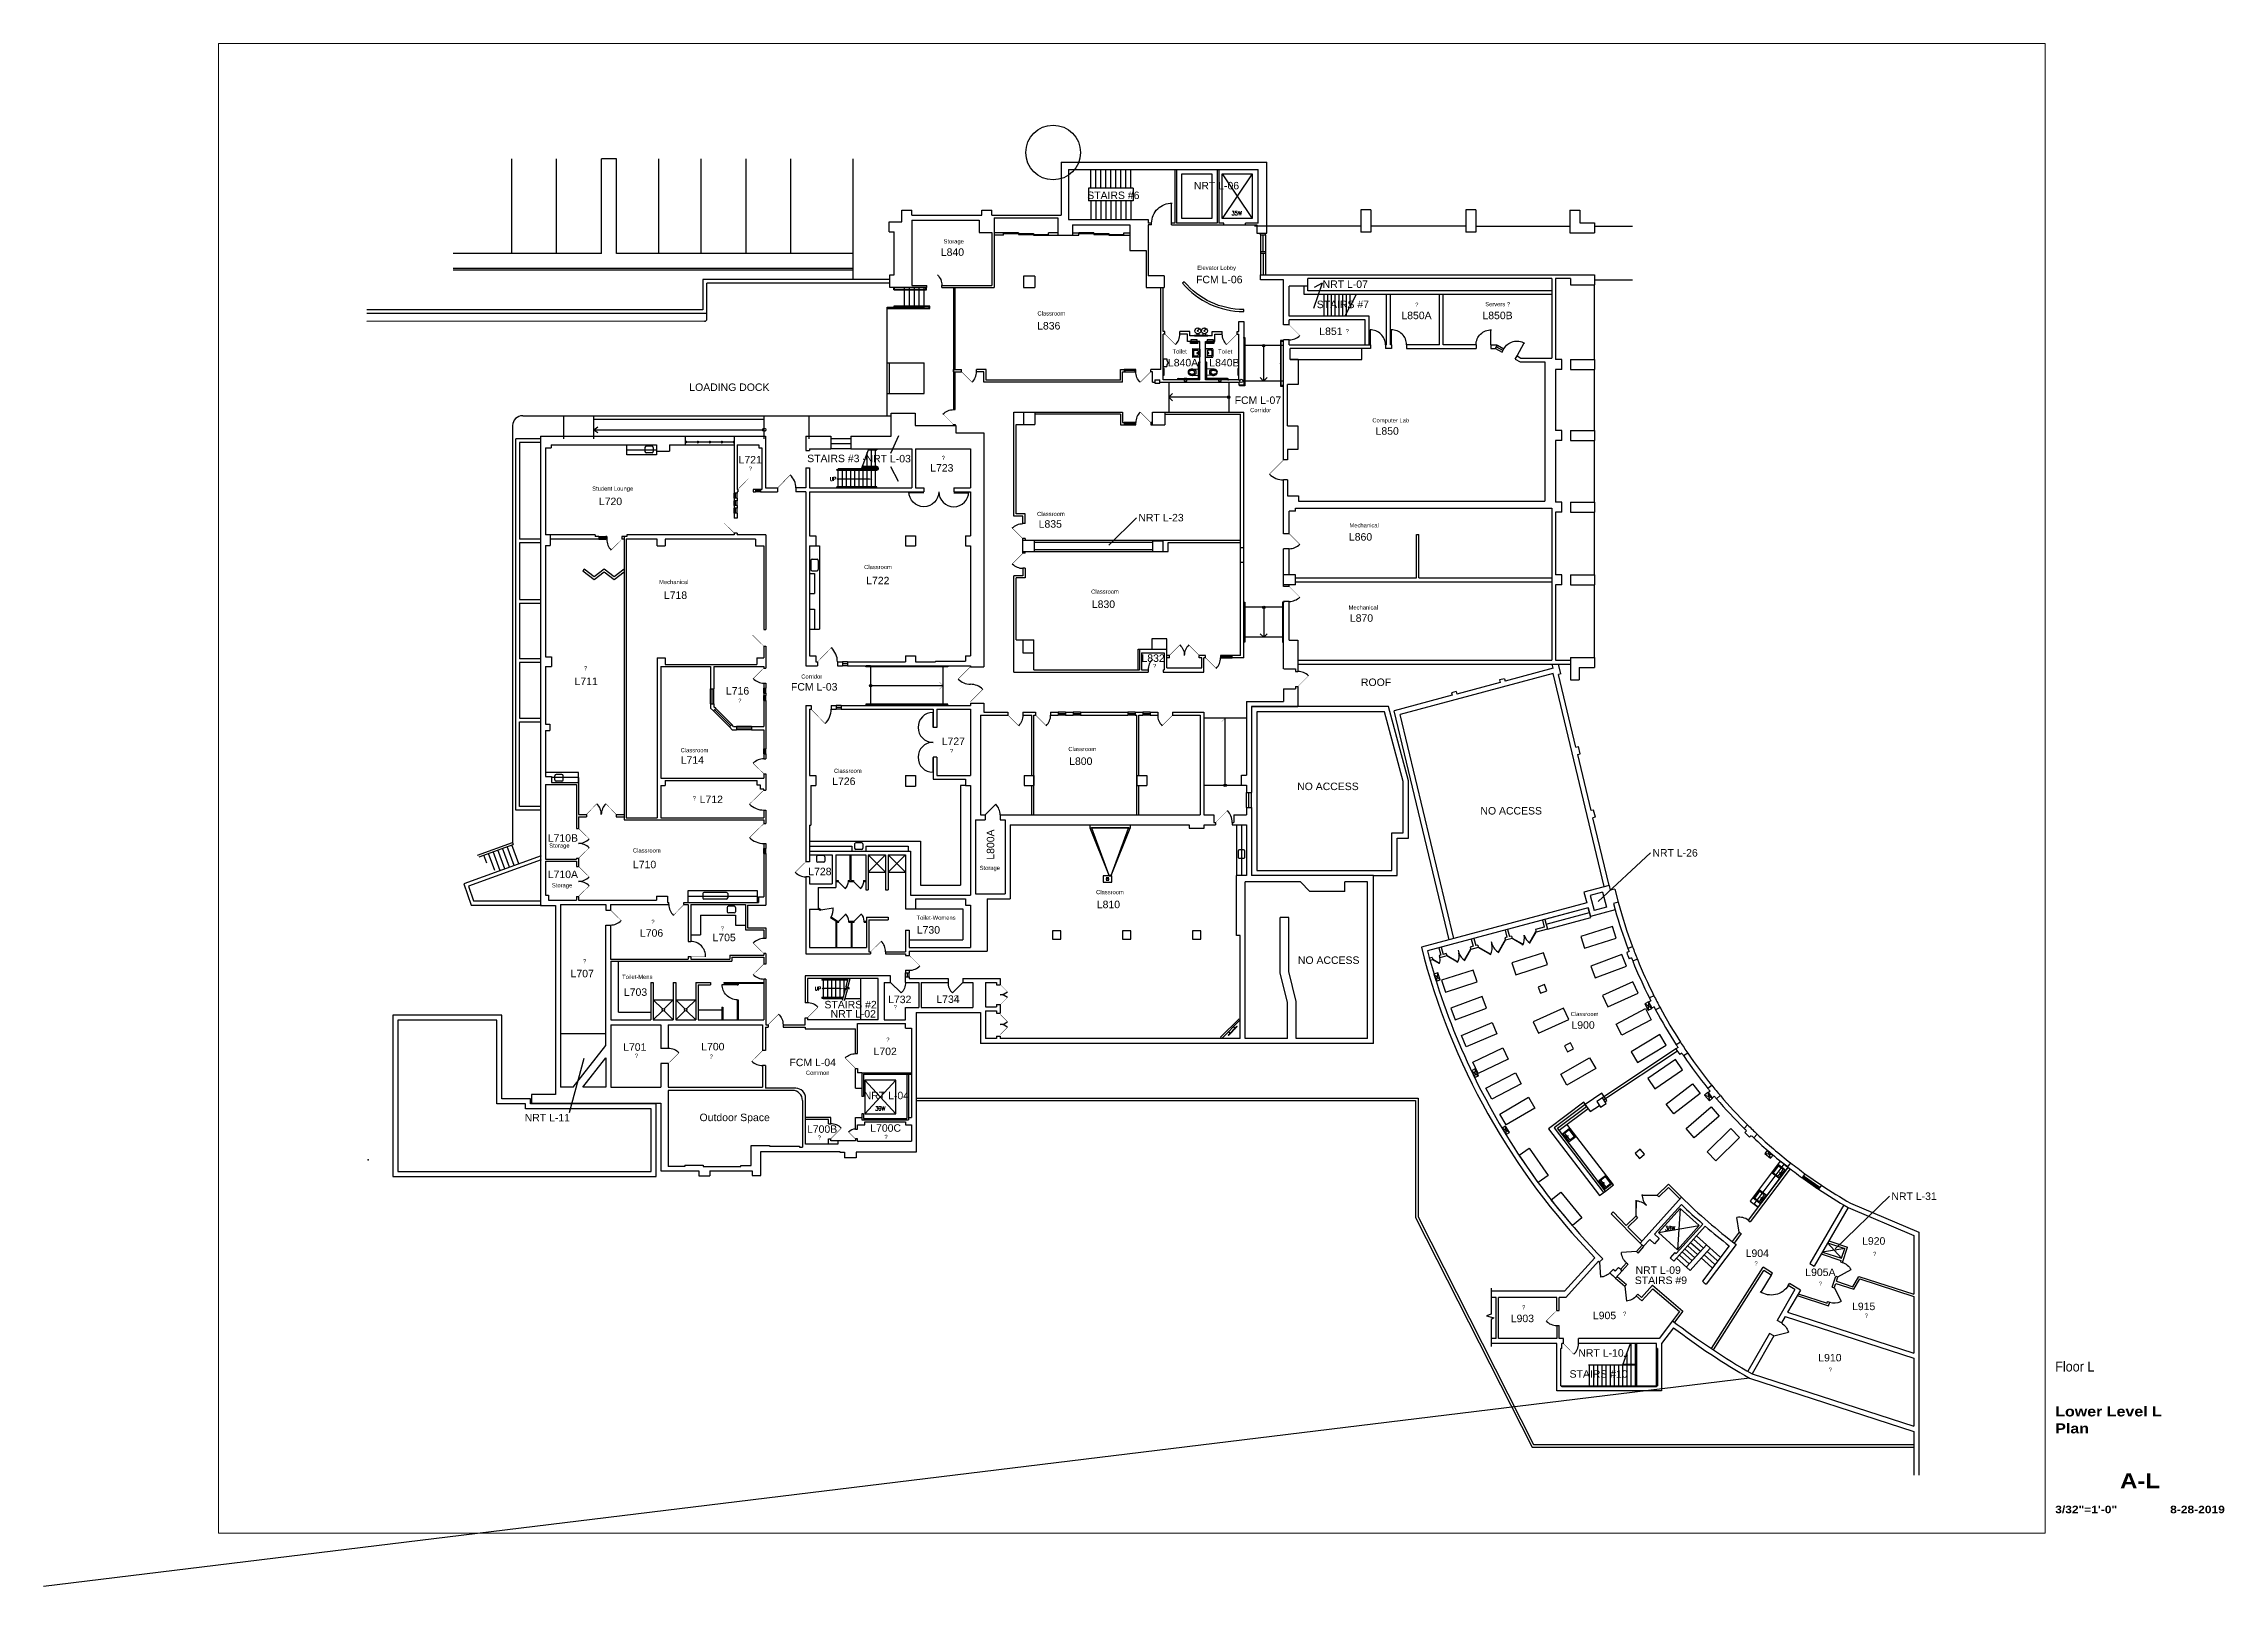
# Paper-space layout '30x42' of a CAD drawing. Extents: x 0 to 41, y 0 to 29.
# The model-space entities are those that its viewports show. They can reach past a viewport. Long polylines and large blocks are cut down to what shows.
import ezdxf
from ezdxf.enums import TextEntityAlignment as Align

# ---------------------------------------------------------------- set-up
doc = ezdxf.new("R2010")
doc.units = 0
doc.header["$LTSCALE"] = 96
doc.header["$MEASUREMENT"] = 0
doc.linetypes.add('DASHED4', pattern=[0.1875, 0.125, -0.0625])
doc.linetypes.add('HIDDEN2', pattern=[0.1875, 0.125, -0.0625])
doc.layers.get('0').update_dxf_attribs({"linetype": 'CONTINUOUS'})
for name, color, linetype in [('A-ANNO-TEXT', 4, 'CONTINUOUS'), ('A-ANNO-TEXT-CTC', 181, 'CONTINUOUS'), ('A-CASE-OVHD', 3, 'HIDDEN2'), ('A-CEIL-EQPM-203-EXST', 203, 'DASHED4'), ('A-CEIL-EQPM-EXST', 34, 'DASHED4'), ('A-DOOR', 2, 'CONTINUOUS'), ('A-FLOR-CASE', 3, 'CONTINUOUS'), ('A-FLOR-SHFT', 1, 'CONTINUOUS'), ('A-FLOR-STRS', 2, 'CONTINUOUS'), ('A-FURN-EXST', 34, 'CONTINUOUS'), ('A-GLAZ', 2, 'CONTINUOUS'), ('A-OVHD-EXST', 6, 'DASHED4'), ('A-VERT-STRS-EXST', 34, 'CONTINUOUS'), ('A-WALL-EXST', 7, 'CONTINUOUS'), ('A-WALL-FULL', 6, 'CONTINUOUS'), ('A-WALL-SILL', 1, 'CONTINUOUS'), ('DEF', 31, 'CONTINUOUS'), ('L-EXTERIOR', 8, 'CONTINUOUS'), ('M-HVAC-EXST', 30, 'CONTINUOUS'), ('P-FIXT', 2, 'CONTINUOUS'), ('T-5', 5, 'CONTINUOUS')]:
    doc.layers.add(name, color=color, linetype=linetype)
doc.layers.add('A-NPLT', color=15, linetype='CONTINUOUS', plot=False)
doc.styles.add('ARIAL', font='arial.ttf')
doc.styles.add('Arial90', font='arial.ttf', dxfattribs={"width": 0.9})
doc.styles.add('ArialBlack', font='')
doc.styles.add('PP-FPLL-unverified$0$STANDARD', font='ROMANS.shx', dxfattribs={"width": 0.85})
doc.styles.get("Standard").update_dxf_attribs({"font": 'ROMANS.shx', "width": 0.85})
doc.styles.get('ArialBlack').set_extended_font_data('Arial Black')

psp = doc.layouts.new('30x42')

msp = doc.modelspace()

# ---------------------------------------------------------------- texts
at = {"layer": 'A-ANNO-TEXT', "style": 'ARIAL'}
for s, p in [('STAIRS #6', (2762, 3120)), ('STAIRS #7', (3314.3, 2857.5)), ('L836', (2641.5, 2806.1)), ('L851', (3320.4, 2792.9)), ('LOADING DOCK', (1804.6, 2658.3)), ('L850', (3455.8, 2553)), ('L721', (1923.2, 2483.8)), ('STAIRS #3', (2088.3, 2486.9)), ('L723', (2384.2, 2464.2)), ('L720', (1587.1, 2383.6)), ('L835', (2645.2, 2329.3)), ('L860', (3391.7, 2298.2)), ('L722', (2230.2, 2193.1)), ('L718', (1743.5, 2157.9)), ('L830', (2773.2, 2136.2)), ('L870', (3394, 2102.9)), ('L832', (2892.6, 2006.5)), ('L716', (1892.8, 1927.8)), ('ROOF', (3420.7, 1948.4)), ('L727', (2412, 1806.4)), ('L714', (1784, 1761.3)), ('L800', (2718.6, 1758.5)), ('L712', (1829.6, 1666.6)), ('L726', (2148.5, 1710.2)), ('L710', (1669.1, 1509.9)), ('L810', (2785.1, 1413.8)), ('L730', (2352, 1352.6)), ('L706', (1685.9, 1345.1)), ('L705', (1860.5, 1334.3)), ('L707', (1519, 1247.5)), ('L703', (1647.3, 1202.9)), ('STAIRS #2', (2129.8, 1172.8)), ('L732', (2283, 1185.3)), ('L734', (2399.1, 1186)), ('L900', (3927.1, 1123.7)), ('L701', (1645.5, 1070.7)), ('L700', (1833.3, 1071.7)), ('L702', (2248, 1060.2)), ('L904', (4346.3, 574.6)), ('L920', (4626.4, 604.1)), ('STAIRS #9', (4079.5, 509.5)), ('L903', (3781.1, 417.7)), ('L905', (3978.7, 424.9)), ('L915', (4602.2, 446.7)), ('L910', (4521, 323.3)), ('STAIRS #10', (3922.6, 284.1))]:
    msp.add_text(s, height=18, dxfattribs=at).set_placement(p)
at = {"layer": 'A-ANNO-TEXT', "style": 'PP-FPLL-unverified$0$STANDARD', "width": 0.85}
for s, height, p in [('35W', 10.06, (3109.2, 3081)), ('UP', 9, (2143, 2442)), ('UP', 9, (2106.7, 1215.8)), ('39W', 10.06, (2251.7, 926.9)), ('38W', 10.06, (4152, 638.6))]:
    msp.add_text(s, height=height, dxfattribs=at).set_placement(p)
at = {"layer": 'A-ANNO-TEXT', "width": 0.85}
for p in [(2143, 2442), (2106.7, 1215.8)]:
    msp.add_text('UP', height=9, dxfattribs=at).set_placement(p)
at = {"layer": 'A-ANNO-TEXT-CTC', "style": 'ARIAL'}
for s, height, p in [('NRT L-06', 18, (3018.5, 3143.3)), ('L840', 18, (2409.8, 2983.3)), ('Storage', 10, (2416.4, 3013.3)), ('Elevator Lobby', 10, (3026.9, 2949.6)), ('FCM L-06', 18, (3023.9, 2917.4)), ('NRT L-07', 18, (3328.4, 2906.2)), ('Classroom', 10, (2642.3, 2839.8)), ('L850A', 18, (3517.9, 2831)), ('?', 10, (3551.1, 2860.8)), ('L850B', 18, (3712.9, 2831)), ('Servers ?', 10, (3719.7, 2862.1)), ('?', 10, (3383.8, 2797.2)), ('L840A', 18, (2956.3, 2717.4)), ('Toilet', 10, (2967.4, 2748.4)), ('L840B', 18, (3055.8, 2717.4)), ('Toilet', 10, (3076.9, 2748.1)), ('FCM L-07', 18, (3116.8, 2627)), ('Corridor', 10, (3154.1, 2607.2)), ('Computer Lab', 10, (3448.1, 2582.6)), ('?', 10, (1947.5, 2466.4)), ('NRT L-03', 18, (2228.8, 2486.4)), ('?', 10, (2412.1, 2492.2)), ('Student Lounge', 10, (1571, 2418.4)), ('Classroom', 10, (2641.4, 2357.4)), ('NRT L-23', 18, (2885.1, 2344.5)), ('Mechanical', 10, (3393, 2330)), ('Mechanical', 10, (1732, 2193.5)), ('Classroom', 10, (2225.3, 2229.6)), ('Classroom', 10, (2771.4, 2170.5)), ('Mechanical', 10, (3390.9, 2132.4)), ('?', 10, (1551.1, 1986.2)), ('?', 10, (2920.3, 1991.6)), ('L711', 18, (1528.6, 1950.8)), ('FCM L-03', 18, (2049.3, 1937.4)), ('Corridor', 10, (2074, 1966.1)), ('?', 10, (1922.3, 1908)), ('Classroom', 10, (1783.8, 1788.9)), ('?', 10, (2432, 1786.9)), ('Classroom', 10, (2716.7, 1791.7)), ('Classroom', 10, (2152.7, 1739.3)), ('?', 10, (1813.1, 1673.6)), ('NO ACCESS', 18, (3267.1, 1697.9)), ('NO ACCESS', 18, (3708.1, 1639.2)), ('L710B', 18, (1464.1, 1573.7)), ('Storage', 10, (1467.8, 1559.4)), ('Classroom', 10, (1669.1, 1547.7)), ('NRT L-26', 18, (4122, 1538)), ('L710A', 18, (1464.1, 1486.2)), ('Storage', 10, (1474.1, 1463.9)), ('L728', 18, (2090.9, 1493.1)), ('Storage', 10, (2503.2, 1505.7)), ('Classroom', 10, (2783.4, 1447.4)), ('?', 10, (1713.4, 1376)), ('?', 10, (1880.3, 1360.2)), ('Toilet-Womens', 10, (2351.4, 1385.9)), ('?', 10, (1548.8, 1281.2)), ('NO ACCESS', 18, (3269, 1279.7)), ('Toilet-Mens', 10, (1643, 1243.5)), ('NRT L-02', 18, (2144.7, 1150.7)), ('?', 10, (2296.4, 1170.8)), ('?', 10, (2441.8, 1194)), ('Classroom', 10, (3925.3, 1154.2)), ('?', 10, (2278.5, 1092.4)), ('?', 10, (1673.7, 1053.7)), ('?', 10, (1853.4, 1051.7)), ('FCM L-04', 18, (2045.7, 1033.7)), ('Common', 10, (2085.3, 1012.8)), ('NRT L-04', 18, (2224.4, 954.1)), ('NRT L-11', 18, (1408.6, 900.8)), ('Outdoor Space', 18, (1829.3, 901.4)), ('L700C', 18, (2240, 875.9)), ('L700B', 18, (2087.8, 873.3)), ('?', 10, (2113.5, 857)), ('?', 10, (2274.2, 858.5)), ('NRT L-31', 18, (4697, 711.8)), ('?', 10, (4653, 577.1)), ('NRT L-09', 18, (4081.3, 534)), ('?', 10, (4367.5, 554.1)), ('L905A', 18, (4489.7, 528.8)), ('?', 10, (4522.2, 505.3)), ('?', 10, (3808.5, 448.6)), ('?', 10, (4051.4, 432.9)), ('?', 10, (4632.9, 428.5)), ('NRT L-10', 18, (3943.7, 334.7)), ('?', 10, (4546.1, 298.4))]:
    msp.add_text(s, height=height, dxfattribs=at).set_placement(p)
msp.add_text('L800A', height=18, rotation=90, dxfattribs=at).set_placement((2538.4, 1530.5))

# ---------------------------------------------------------------- blocks, each defined once
blk = doc.blocks.new('sheettext_30x42_base')
at = {"style": 'Arial90', "width": 0.9}
blk.add_attdef('FLOOR', text='', height=0.188, dxfattribs=at).set_placement((0, 3.227), align=Align.TOP_LEFT)
at = {"color": 8, "style": 'ArialBlack'}
for tag, p, height in [('TITLE_1', (0, 2.195), 0.188), ('TITLE_2', (0, 1.876), 0.188), ('SCALE', (0, 0.375), 0.141)]:
    blk.add_attdef(tag, p, '', height=height, dxfattribs=at)
blk.add_attdef('DWG#', text='', height=0.281, dxfattribs=at).set_placement((1.594, 1.126), align=Align.TOP_CENTER)
blk.add_attdef('DATE', text='', height=0.141, dxfattribs=at).set_placement((3.188, 0.375), align=Align.RIGHT)
blk = doc.blocks.new('180S1')
blk.add_line((-0.5, 0.0625), (-1.5, 0.0625))
blk.add_arc((-0.5, 0), 1, 0, 180)
blk = doc.blocks.new('45S1')
blk.add_line((-0.5, 0), (0.21, 0.71))
blk.add_arc((-0.5, 0), 1, 0, 47.7263)
blk = doc.blocks.new('BREAK2')
for p, q in [((-6, 0), (-3, 5)), ((-3, 5), (3, -5)), ((3, -5), (6, 0))]:
    blk.add_line(p, q)
blk = doc.blocks.new('90S1')
blk.add_line((-0.5, 0), (-0.5, 1))
blk.add_arc((-0.5, 0), 1, 0, 91.707)
blk = doc.blocks.new('DOOR-E')
at = {"const_width": 0.001}
blk.add_lwpolyline([(0, 0), (-0.71, 0.71)], dxfattribs=at)
blk.add_arc((0, 0), 1, 135, 180)
blk = doc.blocks.new('PP-FPLL-unverified$0$180S1')
blk.add_line((-0.5, 0.0625), (-1.5, 0.0625))
blk.add_arc((-0.5, 0), 1, 0, 180)
blk = doc.blocks.new('PP-FPLL-unverified$0$90S1')
blk.add_line((-0.5, 0), (0.21, 0.71))
blk.add_arc((-0.5, 0), 1, 0, 45)
blk = doc.blocks.new('PP-FPLL-unverified$0$45S1')
blk.add_line((-0.5, 0), (0.21, 0.71))
blk.add_arc((-0.5, 0), 1, 0, 47.7263)
blk = doc.blocks.new('PP-FPLL-unverified$0$BREAK2')
for p, q in [((-6, 0), (-3, 5)), ((-3, 5), (3, -5)), ((3, -5), (6, 0))]:
    blk.add_line(p, q)
blk = doc.blocks.new('DOOR')
at = {"const_width": 0.0278}
blk.add_lwpolyline([(0, 0), (-0.71, 0.71)], dxfattribs=at)
blk.add_arc((0, 0), 1, 135, 180)
blk = doc.blocks.new('A$C461901AB')
at = {"linetype": 'Continuous'}
for p, q in [((-2.3, 6), (-1.5, 6.4)), ((-1.1, 4.9), (-2, 4.8)), ((13.7, 6), (14.5, 6.4)), ((14.9, 4.9), (14, 4.8))]:
    blk.add_line(p, q, dxfattribs=at)
for p, q in [((-2.3, 6), (-2.3, 6)), ((-2, 4.8), (-2, 4.8)), ((13.7, 6), (13.7, 6)), ((14, 4.8), (14, 4.8))]:
    blk.add_line(p, q)
for centre in [(-2.1, 5.4), (13.9, 5.4)]:
    blk.add_arc(centre, 0.615, 105, 285, dxfattribs=at)
for centre, radius, start, end in [((-1.4, 6.1), 0.25, 32.4168, 115.3808), ((-2.9, 5.2), 2.04, 357.6779, 32.4168), ((-1.1, 5.1), 0.25, 273.8179, 357.6779), ((14.6, 6.1), 0.25, 32.4168, 115.3808), ((13.1, 5.2), 2.04, 357.6779, 32.4168), ((14.9, 5.1), 0.25, 273.8179, 357.6779)]:
    blk.add_arc(centre, radius, start, end)
blk = doc.blocks.new('A$C45F773D5')
for p, q in [((-16, 0), (-16, -0.5)), ((16, 0), (-16, 0)), ((-16, -0.5), (16, -0.5)), ((-10.6, -4.9), (-10.6, -0.5)), ((-10.1, -14.6), (-9.7, -16.1)), ((-5.4, -0.5), (-5.4, -4.9)), ((5.4, -4.9), (5.4, -0.5)), ((5.9, -14.6), (6.3, -16.1)), ((10.6, -4.9), (10.6, -0.5)), ((16, -0.5), (16, 0))]:
    blk.add_line(p, q)
for centre, radius in [((-8, -11.5), 7.06), ((-8, -11.5), 1.12), ((8, -11.5), 7.06), ((8, -11.5), 1.12)]:
    blk.add_circle(centre, radius)
blk.add_blockref('A$C461901AB', (-8.6, -21))
blk = doc.blocks.new('Urinal')
for p, q in [((0, 9), (0, -9)), ((0, 9), (9, 9)), ((0, -9), (9, -9))]:
    blk.add_line(p, q)
at = {"flags": 128}
blk.add_lwpolyline([(9, -9), (9.1, -7.6), (9.2, -6.4), (9.5, -5.4), (9.8, -4.5), (10.2, -3.7), (10.6, -3), (10.9, -2.5), (11.2, -2), (11.5, -1.5), (11.7, -1.1), (11.8, -0.6), (11.8, -0.2), (11.8, 0.2), (11.7, 0.6), (11.5, 1.1), (11.2, 1.6), (10.9, 2.1), (10.6, 2.8), (10.2, 3.5), (9.8, 4.3), (9.5, 5.3), (9.2, 6.4), (9.1, 7.6), (9, 9)], dxfattribs=at)
blk = doc.blocks.new('Projector-Plan')
blk.add_lwpolyline([(3.8, 7.5), (-10.3, 7.5), (-10.3, -7.5), (10.3, -7.5), (10.3, 7.5), (8.3, 7.5), (8.3, 8.5), (3.8, 8.5)], close=True)
at = {"layer": 'A-CEIL-EQPM-203-EXST'}
for p, q in [((3.8, 8.5), (-42, 122.5)), ((3.8, 8.5), (-38, 122.5)), ((8.3, 8.5), (50, 122.5)), ((8.3, 8.5), (54, 122.5)), ((3, 3), (-3, 3)), ((3, -3), (-3, -3))]:
    blk.add_line(p, q, dxfattribs=at)
at = {"layer": 'A-CEIL-EQPM-203-EXST', "linetype": 'ByBlock'}
blk.add_line((3.8, 7.5), (8.3, 7.5), dxfattribs=at)
at = {"layer": 'A-CEIL-EQPM-203-EXST'}
blk.add_circle((0, 0), 2.5, dxfattribs=at)
blk = doc.blocks.new('ProjScreen-Plan')
blk.add_lwpolyline([(-48, 0), (-48, 8), (48, 8), (48, 0)], close=True)
at = {"layer": 'A-CEIL-EQPM-203-EXST'}
blk.add_line((-45, 2), (45, 2), dxfattribs=at)
blk = doc.blocks.new('monitor32in')
for points in [[(0, 15), (1, 15), (1, -15), (0, -15)], [(0, 9), (6, 9), (6, 8), (0, 8)], [(6, -31.5), (10, -31.5), (10, 31.5), (6, 31.5)], [(0, -9), (6, -9), (6, -8), (0, -8)]]:
    blk.add_lwpolyline(points, close=True)
blk = doc.blocks.new('cadaver table')
at = {"layer": 'A-FURN-EXST'}
blk.add_lwpolyline([(3191.6, 439.5), (3271.6, 439.5), (3271.6, 469.5), (3191.6, 469.5)], close=True, dxfattribs=at)

# ---------------------------------------------------------------- linework, layer by layer
at = {"layer": 'A-ANNO-TEXT'}
for p, q in [((3186.5, 2767.3), (3186.5, 2681.8)), ((2235.5, 2446.3), (2163, 2446.3)), ((2235.5, 2446.3), (2163, 2446.3)), ((3186.9, 2137.8), (3186.9, 2065.8)), ((2241, 1949.3), (2415, 1949.3)), ((3094, 1709.3), (3094, 1871.3)), ((3094, 1709.3), (3094, 1871.3)), ((2166.8, 1220.2), (2126.8, 1220.2)), ((3733.8, 499.3), (3733.8, 436.8)), ((3733.8, 499.3), (3733.8, 436.8)), ((3733.8, 436.8), (3723, 432.8)), ((3733.8, 436.8), (3723, 432.8)), ((3723, 432.8), (3740.6, 428)), ((3723, 432.8), (3740.6, 428)), ((3740.6, 428), (3733.8, 424.5)), ((3740.6, 428), (3733.8, 424.5)), ((3733.8, 424.5), (3733.8, 359.5)), ((3733.8, 424.5), (3733.8, 359.5))]:
    msp.add_line(p, q, dxfattribs=at)
for points in [[(3195, 2690.3), (3186.5, 2681.8), (3178, 2690.3)], [(3195.4, 2074.2), (3186.9, 2065.8), (3178.4, 2074.2)]]:
    msp.add_lwpolyline(points, dxfattribs=at)
at = {"layer": 'A-ANNO-TEXT', "const_width": 0.388}
for points in [[(2406.5, 1957.8), (2415, 1949.3), (2406.5, 1940.8)], [(3085.5, 1862.8), (3094, 1871.3), (3102.5, 1862.8)], [(3085.5, 1862.8), (3094, 1871.3), (3102.5, 1862.8)]]:
    msp.add_lwpolyline(points, dxfattribs=at)
at = {"layer": 'A-ANNO-TEXT'}
for centre, radius in [((3186.5, 2767.3), 3), ((2163, 2446.3), 1.44), ((2163, 2446.3), 1.44), ((3186.9, 2137.8), 3), ((2241, 1949.3), 3), ((3094, 1709.3), 3), ((3094, 1709.3), 3), ((2126.8, 1220.2), 1.44)]:
    msp.add_circle(centre, radius, dxfattribs=at)
for points in [[(2235.5, 2444.5), (2235.5, 2448.1), (2246.3, 2446.3)], [(2235.5, 2444.5), (2235.5, 2448.1), (2246.3, 2446.3)], [(2166.7, 1218.4), (2166.7, 1222), (2177.5, 1220.1)]]:
    msp.add_solid(points, dxfattribs=at)
at = {"layer": 'A-ANNO-TEXT-CTC'}
for p, q in [((3327.3, 2917.9), (3306.6, 2856.7)), ((3327.3, 2917.9), (3308, 2907)), ((2289.4, 2508.7), (2309, 2551.5)), ((2288.6, 2476.7), (2307.5, 2441.1)), ((2880.4, 2353.3), (2814.1, 2287)), ((4117.3, 1546.8), (3991.6, 1430.2)), ((1516.3, 922.1), (1552.1, 1053.2)), ((4692.3, 720.6), (4562, 593.9))]:
    msp.add_line(p, q, dxfattribs=at)
at = {"layer": 'A-ANNO-TEXT-CTC', "linetype": 'HIDDEN2'}
msp.add_line((3234.5, 2681.8), (3138.5, 2681.8), dxfattribs=at)
at = {"layer": 'A-CASE-OVHD'}
for p, q in [((1654, 2516.3), (1654, 2528.3)), ((2094, 2219.3), (2106, 2219.3)), ((2106, 2219.3), (2106, 2171.3)), ((2094, 2171.3), (2106, 2171.3)), ((2094, 2133.3), (2106, 2133.3)), ((2106, 2133.3), (2106, 2085.3)), ((2094, 2085.3), (2106, 2085.3)), ((1538, 1728.3), (1538, 1716.3)), ((3133.2, 1614.3), (3133.2, 1492.1)), ((2094, 1563.3), (2196, 1563.3)), ((2196, 1563.3), (2196, 1551.3)), ((2229, 1563.3), (2331, 1563.3)), ((2229, 1563.3), (2229, 1551.3)), ((2331, 1563.3), (2331, 1551.3)), ((1969, 1441.8), (1801, 1441.8)), ((3866.1, 1375.3), (3970.4, 1403.2))]:
    msp.add_line(p, q, dxfattribs=at)
for points in [[(1654, 2516.3), (1726, 2516.3)], [(1538, 1728.3), (1473, 1728.3)], [(4376.3, 694.5), (4366.7, 701.8), (4439, 797.6), (4448.5, 790.4)]]:
    msp.add_lwpolyline(points, dxfattribs=at)
at = {"layer": 'A-DOOR'}
for p, q in [((2193.1, 2531.3), (2145.1, 2531.3)), ((2516.5, 1638.3), (2542, 1663.8)), ((4330.9, 634.3), (4325, 669.8))]:
    msp.add_line(p, q, dxfattribs=at)
for points in [[(2596.8, 3038.6), (2560.7, 3038.6), (2560.7, 3036.8), (2632.8, 3036.8)], [(2596.8, 3038.6), (2596.8, 3035.1), (2668.8, 3035.1)], [(2632.8, 3036.8), (2632.8, 3033.3), (2668.8, 3033.3), (2668.8, 3035.1)], [(2777.9, 3038.6), (2741.9, 3038.6), (2741.9, 3036.8), (2813.9, 3036.8)], [(2777.9, 3038.6), (2777.9, 3035.1), (2849.9, 3035.1)], [(2813.9, 3036.8), (2813.9, 3033.3), (2849.9, 3033.3), (2849.9, 3035.1)]]:
    msp.add_lwpolyline(points, dxfattribs=at)
for points, const_width in [([(3248, 2817.3), (3273.5, 2791.9)], 1), ([(2017, 2424.8), (2047.6, 2456.4)], 1.22), ([(3248, 2314.8), (3273.5, 2289.4)], 1), ([(3248, 2187.8), (3273.5, 2162.3)], 1), ([(2113, 2006.3), (2146.4, 2040.8)], 1), ([(2481, 1994.6), (2451.3, 1964.9)], 1.17), ([(1984, 1991.3), (1958.2, 1966.2)], 1), ([(3269, 1947.3), (3294.5, 1972.8)], 1), ([(2098, 1892.3), (2131.4, 1857.9)], 1), ([(2481, 1910.6), (2510.7, 1940.3)], 1.17), ([(2388.8, 1848.8), (2388.8, 1884.8)], 1), ([(2571.4, 1878.3), (2596.9, 1852.9)], 1), ([(2638, 1878.3), (2663.5, 1852.9)], 1), ([(2967.6, 1878.3), (2942.1, 1852.9)], 1), ([(1984, 1737.3), (1958.2, 1762.4)], 1), ([(2388.8, 1776.8), (2388.8, 1740.8)], 1), ([(1984, 1697.8), (1949.6, 1664.4)], 1), ([(1557, 1639.3), (1582.1, 1665.1)], 1), ([(1629, 1639.3), (1603.9, 1665.1)], 1), ([(3071, 1620.3), (3099.3, 1648.6)], 1), ([(1538, 1605.8), (1563.8, 1580.7)], 1), ([(1984, 1617.3), (1949.6, 1583.9)], 1), ([(1538, 1533.8), (1563.8, 1558.9)], 1), ([(2085, 1525.3), (2059.2, 1500.2)], 1), ([(1538, 1514.3), (1563.8, 1489.2)], 1), ([(1538, 1442.3), (1563.8, 1467.4)], 1), ([(1791.5, 1422.3), (1766.4, 1396.5)], 1), ([(1615, 1409.3), (1640.8, 1384.2)], 1), ([(1984, 1304.8), (1958.2, 1329.9)], 1), ([(2241, 1309.1), (2266.5, 1334.5)], 1), ([(1808, 1297.8), (1844, 1297.8)], 1), ([(1984, 1279.3), (1958.2, 1254.2)], 1), ([(2334, 1300.3), (2359.5, 1274.9)], 1), ([(2553, 1229.7), (2570, 1212.8)], 1), ([(2088.8, 1150), (2114.2, 1175.5)], 1), ([(2553, 1181.7), (2570, 1198.7)], 1), ([(2553, 1158), (2570, 1141)], 1), ([(2553, 1110), (2570, 1126.9)], 1), ([(1754, 1040.3), (1779.8, 1065.4)], 1), ([(1981, 1071), (1955.2, 1045.9)], 1), ([(2204.5, 858.5), (2187.6, 875.4)], 0.662), ([(3891.9, 445.7), (3866.1, 420.6)], 1), ([(3907.9, 366.2), (3933, 340.4)], 1)]:
    msp.add_lwpolyline(points, dxfattribs=dict(at, const_width=const_width))
for points, format in [([(1958.5, 2421.3, 0, 0, 0.223648), (1946.4, 2447, 0.925, 0.925, 0), (1921.5, 2421.3, 0, 0, 0)], "xyseb"), ([(2061, 2424.8, 0.202787), (2047.6, 2456.4)], "xyb"), ([(1913, 2352.3, 0, 0, 0.223648), (1888, 2340.6, 0.9, 0.9, 0), (1913, 2316.3, 0, 0, 0)], "xyseb"), ([(1606, 2301.3, 0.202787), (1616.9, 2275.5, 0.202787)], "xyb"), ([(1984, 2084.3, 0, 0, 0.223648), (1956.3, 2071.2, 1, 1, 0), (1984, 2044.3, 0, 0, 0)], "xyseb"), ([(1958.2, 1966.2, 0.202787), (1984, 1955.3)], "xyb"), ([(2451.3, 1964.9, 0.198912), (2481, 1952.6)], "xyb"), ([(2510.7, 1940.3, 0.198912), (2481, 1952.6)], "xyb"), ([(3294.5, 1972.8, 0.198912), (3269, 1983.3)], "xyb"), ([(2607.4, 1878.3, -0.198912), (2596.9, 1852.9)], "xyb"), ([(2663.5, 1852.9, 0.198912), (2674, 1878.3)], "xyb"), ([(2931.6, 1878.3, 0.198912), (2942.1, 1852.9)], "xyb"), ([(1984, 1773.3, 0.202787), (1958.2, 1762.4)], "xyb"), ([(2059.2, 1500.2, 0.202787), (2085, 1489.3)], "xyb"), ([(1615, 1373.3, 0.202787), (1640.8, 1384.2)], "xyb"), ([(1844, 1296.7, 0.422967), (1808, 1333.8)], "xyb"), ([(1984, 1340.8, 0.202787), (1958.2, 1329.9)], "xyb"), ([(2277, 1309.1, 0.198912), (2266.5, 1334.5)], "xyb"), ([(2334, 1264.3, 0.198912), (2359.5, 1274.9)], "xyb"), ([(1958.2, 1254.2, 0.202787), (1984, 1243.3)], "xyb"), ([(2114.2, 1175.5, 0.198912), (2088.8, 1186)], "xyb"), ([(1779.8, 1065.4, 0.202787), (1754, 1076.3)], "xyb"), ([(1955.2, 1045.9, 0.202787), (1981, 1035)], "xyb"), ([(2204.5, 882.3, 0.196534), (2188, 875)], "xyb"), ([(3866.1, 420.6, 0.202787), (3891.9, 409.7)], "xyb"), ([(3933, 340.4, 0.202787), (3943.9, 366.2)], "xyb")]:
    msp.add_lwpolyline(points, format=format, dxfattribs=at)
at = {"layer": 'A-DOOR', "const_width": 1}
msp.add_lwpolyline([(1642, 2301.3), (1616.9, 2275.5)], close=True, dxfattribs=at)
at = {"layer": 'A-DOOR'}
for points in [[(3669.1, 1289), (3670.2, 1288.4), (3685.2, 1314.4), (3684.1, 1315)], [(3733.1, 1303.3), (3732.5, 1302.2), (3703, 1319.2), (3703.7, 1320.2)], [(3750.6, 1307.9), (3751.7, 1307.3), (3768.7, 1336.8), (3767.6, 1337.4)], [(3810.8, 1327), (3810.2, 1325.9), (3784.2, 1340.9), (3784.8, 1342)], [(3826, 1331.1), (3827.1, 1330.5), (3842.1, 1356.4), (3841, 1357.1)], [(3609.5, 1281.8), (3608.8, 1280.7), (3593.3, 1289.7), (3593.9, 1290.8)], [(3653.8, 1284.9), (3653.2, 1283.8), (3627.2, 1298.8), (3627.8, 1299.9)], [(4083.3, 709.3), (4082.1, 709.3), (4081.7, 673.3), (4083, 673.3)], [(4097.4, 722.5), (4097.4, 723.8), (4133.4, 723.4), (4133.4, 722.2)]]:
    msp.add_lwpolyline(points, close=True, dxfattribs=at)
for centre, radius, start, end in [((3249.7, 2813.3), 32, 267.0147, 317.9853), ((3248, 2314.8), 36, 270, 315), ((3248, 2187.8), 36, 270, 315), ((2113, 2006.3), 48, 0, 45.8535), ((2098, 1892.3), 48, 314.1465, 0), ((2391, 1848.8), 36, 90, 270), ((2391, 1776.8), 36, 90, 270), ((1557, 1639.3), 36, 0, 45.8535), ((1629, 1639.3), 36, 134.1465, 180), ((1984, 1697.8), 48, 224.1465, 270), ((2516.5, 1638.3), 36, 0, 45), ((3071, 1620.3), 40, 0, 45), ((1538, 1605.8), 36, 270, 315.8535), ((1984, 1617.3), 48, 224.1465, 270), ((1538, 1533.8), 36, 44.1465, 90), ((1538, 1514.3), 36, 270, 315.8535), ((1538, 1442.3), 36, 44.1465, 90), ((1791.5, 1422.3), 36, 180, 225.8535), ((2553, 1229.7), 24, 270, 315), ((2553, 1181.7), 24, 45, 90), ((2553, 1158), 24, 270, 315), ((2553, 1110), 24, 45, 90), ((4330.9, 634.3), 36, 53, 99.4342)]:
    msp.add_arc(centre, radius, start, end, dxfattribs=at)
at = {"layer": 'A-DOOR', "linetype": 'ByBlock'}
for centre, radius, start, end in [((3698.4, 1319.8), 38.3, 331.2438, 12.3538), ((3772.4, 1339.6), 38.3, 197.656, 238.766), ((3780.1, 1341.4), 33.8, 331.2438, 12.3538), ((3845.4, 1358.9), 33.8, 197.656, 238.766), ((3590.8, 1290.1), 20.3, 331.2438, 12.3538), ((3623.2, 1299.4), 33.8, 331.2438, 12.3538), ((3688.4, 1316.9), 33.8, 197.656, 238.766), ((4079.8, 668.8), 40.6, 47.0617, 88.1717), ((4137.9, 725.3), 40.6, 180.6495, 221.7595)]:
    msp.add_arc(centre, radius, start, end, dxfattribs=at)
at = {"layer": 'A-FLOR-CASE'}
for p, q in [((3250.5, 2734), (3422.5, 2734)), ((3422.5, 2734), (3422.5, 2760.3)), ((2109, 2285.3), (2118, 2285.3)), ((2118, 2285.3), (2118, 2085.3)), ((2094, 2085.3), (2118, 2085.3)), ((2457, 1709.3), (2457, 1469.3)), ((2469, 1709.3), (2457, 1709.3)), ((2094, 1575.3), (2361, 1575.3)), ((2361, 1575.3), (2361, 1469.3)), ((3121.2, 1614.3), (3121.2, 1492.1)), ((2361, 1469.3), (2457, 1469.3)), ((1832, 1397.3), (1916, 1397.3)), ((1832, 1397.3), (1832, 1349.3)), ((1916, 1397.3), (1916, 1373.3)), ((1916, 1373.3), (1940, 1373.3)), ((2349, 1412.3), (2463, 1412.3)), ((2463, 1412.3), (2463, 1337.3)), ((1808, 1349.3), (1832, 1349.3)), ((2334, 1337.3), (2463, 1337.3)), ((1634, 1163.3), (1634, 1286.3)), ((1634, 1163.3), (1712, 1163.3)), ((1826, 1169.3), (1883, 1169.3))]:
    msp.add_line(p, q, dxfattribs=at)
for points in [[(1726, 2513.3), (1726, 2504.3), (1654, 2504.3), (1654, 2528.3)], [(1538, 1716.3), (1538, 1740.3), (1459, 1740.3)], [(4009, 733.2), (4028.1, 747.8), (3916.4, 894.2)]]:
    msp.add_lwpolyline(points, dxfattribs=at)
for points in [[(1969, 1455.8), (1801, 1455.8), (1801, 1427.8), (1969, 1427.8)], [(3869.2, 1363.7), (3973.5, 1391.7), (3967.3, 1414.8), (3863, 1386.9)], [(3957, 946.8), (3872.1, 883), (3994.7, 722.3), (4009, 733.2), (3897.3, 879.6), (3967, 931.8)], [(4376.3, 694.5), (4448.5, 790.4), (4429.4, 804.8), (4357.2, 709)]]:
    msp.add_lwpolyline(points, close=True, dxfattribs=at)
at = {"layer": 'A-FLOR-SHFT'}
for p, q in [((3159, 3181), (3087, 3073)), ((3087, 3181), (3159, 3073)), ((2226.9, 999.9), (2301.6, 918.9)), ((2226.9, 918.9), (2301.6, 999.9)), ((4188.3, 691.5), (4182.2, 592.1)), ((4136.2, 633.6), (4234.4, 650))]:
    msp.add_line(p, q, dxfattribs=at)
for points in [[(2990, 3181), (3062, 3181), (3062, 3073), (2990, 3073)], [(3087, 3181), (3159, 3181), (3159, 3073), (3087, 3073)], [(2226.9, 918.9), (2301.6, 918.9), (2301.6, 999.9), (2226.9, 999.9)], [(4136.2, 633.6), (4188.3, 691.5), (4234.4, 650), (4182.2, 592.1)]]:
    msp.add_lwpolyline(points, close=True, dxfattribs=at)
for points in [[(4584.8, 595), (4530.8, 586.5)], [(4543.4, 608.4), (4577.1, 571.5)]]:
    msp.add_lwpolyline(points, dxfattribs=at)
at = {"layer": 'A-FLOR-STRS'}
for p, q in [((2771, 3146), (2771, 3191)), ((2783, 3146), (2783, 3191)), ((2795, 3146), (2795, 3191)), ((2807, 3146), (2807, 3191)), ((2819, 3146), (2819, 3191)), ((2831, 3146), (2831, 3191)), ((2843, 3146), (2843, 3191)), ((2855, 3146), (2855, 3191)), ((2867, 3146), (2867, 3191)), ((2765, 3146), (2765, 3116)), ((2873, 3146), (2765, 3146)), ((2873, 3116), (2765, 3116)), ((2771, 3116), (2771, 3071)), ((2783, 3116), (2783, 3071)), ((2795, 3116), (2795, 3071)), ((2807, 3116), (2807, 3071)), ((2819, 3116), (2819, 3071)), ((2831, 3116), (2831, 3071)), ((2843, 3116), (2843, 3071)), ((2855, 3116), (2855, 3071)), ((2867, 3116), (2867, 3071)), ((2873, 3146), (2873, 3116)), ((2322.5, 2859.6), (2322.5, 2906.8)), ((2334.4, 2859.6), (2334.4, 2906.8)), ((2346.2, 2859.6), (2346.2, 2906.8)), ((2358.1, 2859.6), (2358.1, 2906.8)), ((2370, 2859.6), (2370, 2906.8)), ((3332, 2838.3), (3332, 2890)), ((3341, 2838.3), (3341, 2890)), ((3350, 2838.3), (3350, 2890)), ((3359, 2838.3), (3359, 2890)), ((3368, 2838.3), (3368, 2890)), ((3377, 2838.3), (3377, 2890)), ((3386, 2838.3), (3386, 2890)), ((3409.1, 2890), (3394.4, 2862.1)), ((3395, 2863.2), (3395, 2890)), ((2280.5, 2859.6), (2370, 2859.6)), ((3391.6, 2856.8), (3381.9, 2838.3)), ((3234.5, 2767.3), (3138.5, 2767.3)), ((2958.5, 2679.3), (2958.5, 2607.3)), ((3102.5, 2679.3), (3102.5, 2607.3)), ((3234.5, 2681.8), (3138.5, 2681.8)), ((3102.5, 2643.3), (2958.5, 2643.3)), ((3128.5, 2670.3), (3128.5, 2673.3)), ((3130, 2671.8), (3130, 2673.3)), ((2228.4, 2497), (2236.4, 2519.3)), ((2243, 2517.8), (2243, 2519.3)), ((2253, 2517.8), (2253, 2519.3)), ((2160, 2469.3), (2256, 2469.3)), ((2160, 2467.8), (2160, 2469.3)), ((2160, 2467.8), (2256, 2467.8)), ((2256, 2470.8), (2163, 2470.8)), ((2163, 2469.3), (2163, 2470.8)), ((2163, 2424.8), (2163, 2467.8)), ((2173, 2469.3), (2173, 2470.8)), ((2173, 2424.8), (2173, 2467.8)), ((2183, 2469.3), (2183, 2470.8)), ((2183, 2424.8), (2183, 2467.8)), ((2193, 2469.3), (2193, 2470.8)), ((2193, 2424.8), (2193, 2467.8)), ((2203, 2469.3), (2203, 2470.8)), ((2203, 2424.8), (2203, 2467.8)), ((2213, 2469.3), (2213, 2470.8)), ((2213, 2427.8), (2213, 2467.8)), ((2219, 2470.7), (2226.7, 2492)), ((2219.8, 2473.3), (2256, 2473.3)), ((2256, 2474.8), (2220.4, 2474.8)), ((2256, 2476.3), (2220.9, 2476.3)), ((2223, 2476.3), (2223, 2482.1)), ((2223, 2473.3), (2223, 2474.8)), ((2223, 2469.3), (2223, 2470.8)), ((2223, 2427.8), (2223, 2467.8)), ((2223.4, 2494.5), (2231.2, 2495.2)), ((2226.7, 2492), (2223.4, 2494.5)), ((2231.2, 2495.2), (2228.4, 2497)), ((2233, 2476.3), (2233, 2510)), ((2233, 2473.3), (2233, 2474.8)), ((2233, 2469.3), (2233, 2470.8)), ((2233, 2427.8), (2233, 2467.8)), ((2235.4, 2516.3), (2256, 2516.3)), ((2235.9, 2517.8), (2256, 2517.8)), ((2243, 2476.3), (2243, 2516.3)), ((2243, 2473.3), (2243, 2474.8)), ((2243, 2469.3), (2243, 2470.8)), ((2243, 2427.8), (2243, 2467.8)), ((2253, 2476.3), (2253, 2516.3)), ((2253, 2473.3), (2253, 2474.8)), ((2253, 2469.3), (2253, 2470.8)), ((2253, 2427.8), (2253, 2467.8)), ((2256, 2517.8), (2256, 2516.3)), ((2256, 2470.8), (2256, 2473.3)), ((2256, 2427.8), (2160, 2427.8)), ((2160, 2426.3), (2160, 2427.8)), ((2256, 2426.3), (2160, 2426.3)), ((2213, 2424.8), (2213, 2426.3)), ((2223, 2424.8), (2223, 2426.3)), ((2233, 2424.8), (2233, 2426.3)), ((2243, 2424.8), (2243, 2426.3)), ((2253, 2424.8), (2253, 2426.3)), ((2256, 2426.3), (2256, 2427.8)), ((3235.2, 2137.8), (3138.5, 2137.8)), ((3235.2, 2065.8), (3138.5, 2065.8)), ((2241, 1997.3), (2241, 1901.3)), ((2415, 1997.3), (2415, 1901.3)), ((3145, 1871.3), (3043, 1871.3)), ((3145, 1709.3), (3043, 1709.3)), ((2123.8, 1242.3), (2123.8, 1240.3)), ((2186.4, 1242.3), (2123.8, 1242.3)), ((2185.9, 1240.3), (2123.8, 1240.3)), ((2126.8, 1244.3), (2126.8, 1242.3)), ((2126.8, 1240.3), (2126.8, 1199.5)), ((2136.8, 1244.3), (2136.8, 1242.3)), ((2136.8, 1240.3), (2136.8, 1199.5)), ((2146.8, 1244.3), (2146.8, 1242.3)), ((2146.8, 1240.3), (2146.8, 1199.5)), ((2156.8, 1244.3), (2156.8, 1242.3)), ((2156.8, 1240.3), (2156.8, 1199.5)), ((2166.8, 1244.3), (2166.8, 1242.3)), ((2166.8, 1240.3), (2166.8, 1199.5)), ((2176.8, 1244.3), (2176.8, 1242.3)), ((2176.8, 1240.3), (2176.8, 1205.5)), ((2186.8, 1223), (2186.8, 1223.8)), ((2216.8, 1244.3), (2216.8, 1145.3)), ((2123.8, 1199.5), (2123.8, 1197.5)), ((2123.8, 1199.5), (2175.1, 1199.5)), ((2123.8, 1197.5), (2174.7, 1197.5)), ((2126.8, 1197.5), (2126.8, 1196)), ((2174.3, 1196), (2126.8, 1196)), ((2136.8, 1197.5), (2136.8, 1196)), ((2146.8, 1197.5), (2146.8, 1196)), ((2156.8, 1197.5), (2156.8, 1196)), ((2166.8, 1197.5), (2166.8, 1196)), ((2216.8, 1196), (2179.3, 1196)), ((4210.6, 557.9), (4186.8, 579.3)), ((4217.3, 565.3), (4193.5, 586.7)), ((4224, 572.8), (4200.2, 594.2)), ((4203.9, 550.5), (4252.1, 604)), ((4230.7, 580.2), (4206.9, 601.6)), ((4237.4, 587.6), (4213.6, 609)), ((4244.7, 595.8), (4221, 617.2)), ((4228.3, 625.4), (4284.1, 575.1)), ((4270.9, 557.5), (4246.3, 579.6)), ((4277.5, 566.3), (4253.7, 587.8)), ((4212.8, 542.4), (4180.1, 571.9)), ((4264.8, 549.5), (4239.6, 572.2)), ((4051.4, 316.5), (4083.9, 316.5)), ((4060.9, 316.5), (4060.9, 343.8)), ((4070.9, 316.5), (4070.9, 366.2)), ((4080.9, 316.5), (4080.9, 366.2)), ((4083.9, 366.2), (4083.9, 264.2)), ((4083.9, 314), (3967.9, 314)), ((3970.9, 264.2), (3970.9, 314)), ((3980.9, 264.2), (3980.9, 314)), ((3990.9, 264.2), (3990.9, 314)), ((4000.9, 264.2), (4000.9, 314)), ((4010.9, 264.2), (4010.9, 314)), ((4020.9, 264.2), (4020.9, 314)), ((4030.9, 264.2), (4030.9, 314)), ((4040.9, 264.2), (4040.9, 314)), ((4050.9, 264.2), (4050.9, 314)), ((4060.9, 264.2), (4060.9, 314)), ((4070.9, 264.2), (4070.9, 314)), ((4080.9, 264.2), (4080.9, 314))]:
    msp.add_line(p, q, dxfattribs=at)
for points in [[(2297.3, 2901.6, -0.414214), (2297, 2901.8), (2297, 2906.8)], [(2298.8, 2903.1, -0.414214), (2298.5, 2903.3), (2298.5, 2906.8)], [(2373.3, 2903.1, 0.414214), (2373.5, 2903.3), (2373.5, 2906.8)], [(2374.8, 2901.6, 0.414214), (2375, 2901.8), (2375, 2906.8)], [(2281.2, 2856.6), (2383.4, 2856.6, 0.414214), (2383.5, 2856.7), (2383.5, 2862.4, 0.414214), (2383.4, 2862.6), (2297.3, 2862.6, 0.414214), (2297, 2862.3), (2297, 2859.6)], [(2281.2, 2858.1), (2381.9, 2858.1, 0.414214), (2382, 2858.2), (2382, 2860.9, 0.414214), (2381.9, 2861.1), (2298.8, 2861.1, 0.414214), (2298.5, 2860.8), (2298.5, 2859.6)], [(3130, 2671.8), (3139.8, 2671.8, 0.414214), (3140, 2672.1), (3140, 2784.8, 0.414214), (3139.8, 2785.1), (3138.5, 2785.1), (3138.5, 2786.6), (3141.2, 2786.6, -0.414214), (3141.5, 2786.3), (3141.5, 2670.6, -0.414214), (3141.2, 2670.3), (3128.5, 2670.3)], [(3234.5, 2671.3), (3228.7, 2671.3, -0.414214), (3228.5, 2671.6), (3228.5, 2777.6, -0.414214), (3228.7, 2777.8), (3234.5, 2777.8), (3234.5, 2779.3), (3227.2, 2779.3, 0.414214), (3227, 2779.1), (3227, 2670.1, 0.414214), (3227.2, 2669.8), (3234.5, 2669.8)], [(3138.5, 2055.3), (3139.8, 2055.3, 0.414214), (3140, 2055.5), (3140, 2148, 0.414214), (3139.8, 2148.2), (3138.5, 2148.2), (3138.5, 2149.8), (3141.2, 2149.8, -0.414214), (3141.5, 2149.5), (3141.5, 2054, -0.414214), (3141.2, 2053.8), (3138.5, 2053.8)], [(3235.2, 2055.3), (3234, 2055.3, -0.414214), (3233.7, 2055.5), (3233.7, 2148, -0.414214), (3234, 2148.2), (3235.2, 2148.2), (3235.2, 2149.8), (3232.5, 2149.8, 0.414214), (3232.2, 2149.5), (3232.2, 2054, 0.414214), (3232.5, 2053.8), (3235.2, 2053.8)]]:
    msp.add_lwpolyline(points, format="xyb", dxfattribs=at)
for points in [[(2297.3, 2901.6), (2374.8, 2901.6)], [(2298.8, 2903.1), (2373.3, 2903.1)], [(2967, 2634.8), (2958.5, 2643.3), (2967, 2651.8)], [(2427, 1997.3), (2427, 1994.3), (2229, 1994.3), (2229, 1997.3), (2229, 1997.3)], [(2241, 1997.3), (2230.5, 1997.3), (2230.5, 1995.8), (2425.5, 1995.8), (2425.5, 1997.3)], [(2427, 1901.3), (2427, 1904.3), (2229, 1904.3), (2229, 1901.3), (2229, 1901.3)], [(2241, 1901.3), (2230.5, 1901.3), (2230.5, 1902.8), (2425.5, 1902.8), (2425.5, 1901.3)], [(2173.4, 1192.8), (2180.2, 1218.7), (2176.6, 1221.2), (2185.4, 1222), (2181.8, 1224.5), (2186.9, 1244.3)], [(2178.1, 1191.4), (2184.9, 1217.3), (2181.3, 1219.8), (2190, 1220.7), (2186.4, 1223.2), (2192, 1244.3)], [(4261, 595.9), (4212.8, 542.4)], [(4050.6, 315.1), (4057.1, 333.1), (4053.9, 335.6), (4061.6, 336.3), (4058.9, 338.1), (4069, 366.2)]]:
    msp.add_lwpolyline(points, dxfattribs=at)
for radius in [4.25, 2.75]:
    msp.add_arc((2256, 2472.1), radius, 270, 90, dxfattribs=at)
at = {"layer": 'A-GLAZ'}
for p, q in [((3185, 2993), (3185, 3034)), ((3185, 2989), (3185, 2938)), ((2442.5, 2904.8), (2442.5, 2857.8)), ((2442.5, 2856.1), (2442.5, 2809.1)), ((2442.5, 2807.3), (2442.5, 2760.3)), ((2442.5, 2758.6), (2442.5, 2711.6)), ((3746.7, 2764.3), (3762.5, 2755.7)), ((2442.5, 2702.8), (2442.5, 2659.8)), ((2877, 2707.2), (2853, 2707.2)), ((2442.5, 2658.1), (2442.5, 2615.1)), ((2877, 2579.4), (2853, 2579.4)), ((1797, 2537.8), (1795, 2537.8)), ((1797, 2533.8), (1795, 2533.8)), ((1797, 2537.8), (1797, 2533.8)), ((1797, 2535.8), (1824, 2535.8)), ((1824, 2537.8), (1824, 2533.8)), ((1824, 2537.8), (1826, 2537.8)), ((1824, 2533.8), (1826, 2533.8)), ((1826, 2537.8), (1826, 2533.8)), ((1826, 2535.8), (1853, 2535.8)), ((1853, 2537.8), (1853, 2533.8)), ((1853, 2537.8), (1855, 2537.8)), ((1853, 2533.8), (1855, 2533.8)), ((1855, 2537.8), (1855, 2533.8)), ((1855, 2535.8), (1882, 2535.8)), ((1882, 2537.8), (1882, 2533.8)), ((1882, 2537.8), (1884, 2537.8)), ((1882, 2533.8), (1884, 2533.8)), ((1884, 2537.8), (1884, 2533.8)), ((1884, 2535.8), (1911, 2535.8)), ((1911, 2537.8), (1911, 2533.8)), ((1911, 2537.8), (1913, 2537.8)), ((1911, 2533.8), (1913, 2533.8)), ((1976, 2418.6), (1964, 2418.6)), ((1916.2, 2400.3), (1916.2, 2412.3)), ((1916.2, 2382.3), (1916.2, 2394.3)), ((1916.2, 2364.3), (1916.2, 2376.3)), ((1587, 2304.6), (1604, 2304.6)), ((2185, 2001.8), (2173, 2001.8)), ((3109, 2018.9), (3085, 2018.9)), ((1986.5, 1931.3), (1986.5, 1943.3)), ((1860, 1905.3), (1860, 1941.3)), ((1903.9, 1853), (1865.7, 1891.2)), ((1986.5, 1913.3), (1986.5, 1925.3)), ((2170, 1896.8), (2158, 1896.8)), ((1954, 1847.3), (1918, 1847.3)), ((2710, 1881.8), (2692, 1881.8)), ((2746, 1881.8), (2728, 1881.8)), ((2877.6, 1881.8), (2859.6, 1881.8)), ((2913.6, 1881.8), (2895.6, 1881.8)), ((1986.5, 1785.3), (1986.5, 1797.3)), ((3151, 1655.8), (3151, 1691.8)), ((1986.5, 1545.3), (1986.5, 1557.3)), ((2329.5, 1248.3), (2329.5, 1258.3)), ((4485.3, 766.5), (4521.5, 741.3))]:
    msp.add_line(p, q, dxfattribs=at)
at = {"layer": 'A-NPLT'}
msp.add_point((1032, 808), dxfattribs=at)
at = {"layer": 'A-OVHD-EXST'}
for p, q in [((3164.3, 3055.8), (3420.7, 3055.8)), ((3444.7, 3055.8), (3672.7, 3055.8)), ((3696.7, 3054.8), (3923, 3054.8)), ((3982.2, 3054.8), (4073.7, 3054.8)), ((3982.2, 2926), (4073.7, 2926)), ((3982.2, 2734), (3982.2, 2914)), ((3982.2, 2563), (3982.2, 2710)), ((3982.2, 2391), (3982.2, 2539)), ((3982.2, 2215.8), (3982.2, 2367)), ((3982.2, 2017), (3982.2, 2191.8)), ((4178.6, 1075), (4001.7, 957.3)), ((4181.9, 1069.9), (4005, 952.3))]:
    msp.add_line(p, q, dxfattribs=at)
at = {"layer": 'A-VERT-STRS-EXST'}
for centre, radius in [((3227.7, 2724.6), 0.75), ((3102.5, 2643.3), 3)]:
    msp.add_circle(centre, radius, dxfattribs=at)
at = {"layer": 'A-WALL-EXST'}
msp.add_circle((3132.7, 2682.3), 4, dxfattribs=at)
at = {"layer": 'A-WALL-FULL'}
for p, q in [((2699, 3209), (3194, 3209)), ((2699, 3209), (2699, 3081.3)), ((3194, 3038), (3194, 3209)), ((2717, 3191), (2717, 3071)), ((2717, 3191), (3173, 3191)), ((2973, 3191), (2973, 3062)), ((2977, 3191), (2977, 3062)), ((3075, 3191), (3075, 3062)), ((3079, 3191), (3079, 3062)), ((3173, 3062), (3173, 3191)), ((2285.8, 3065), (2315.8, 3065)), ((2285.8, 3041), (2285.8, 3065)), ((2315.8, 3093.3), (2339.8, 3093.3)), ((2315.8, 3065), (2315.8, 3093.3)), ((2339.8, 3081.3), (2339.8, 3093.3)), ((2339.8, 3081.3), (2508.2, 3081.3)), ((2339.8, 3069.3), (2339.8, 2912.3)), ((2339.8, 3069.3), (2502.2, 3069.3)), ((2502.2, 3069.3), (2502.2, 3039.3)), ((2508.2, 3081.3), (2508.2, 3093.3)), ((2508.2, 3093.3), (2532.2, 3093.3)), ((2532.2, 3081.3), (2532.2, 3093.3)), ((2532.2, 3081.3), (2699, 3081.3)), ((2538.2, 3074.8), (2691.2, 3074.8)), ((2538.2, 3074.8), (2538.2, 2906.8)), ((2691.2, 3074.8), (2691.2, 3033.3)), ((2717, 3071), (2909, 3071)), ((2727, 3057.8), (2864.8, 3057.8)), ((2727, 3057.8), (2727, 3033.3)), ((2864.8, 3057.8), (2864.8, 2996.1)), ((2909, 3071), (2909, 3062)), ((2917, 3062), (2909, 3062)), ((2909, 3058), (2909, 2935.1)), ((2917, 3058), (2909, 3058)), ((2917, 3058), (2917, 3062)), ((2965, 3058), (2965, 3062)), ((2973, 3062), (2965, 3062)), ((2965, 3058), (3170, 3058)), ((3075, 3062), (2977, 3062)), ((3091, 3062), (3079, 3062)), ((3091, 3058), (3091, 3062)), ((3143, 3058), (3143, 3062)), ((3173, 3062), (3143, 3062)), ((3170, 3058), (3170, 3038)), ((3420.7, 3094), (3420.7, 3040)), ((3444.7, 3094), (3420.7, 3094)), ((3444.7, 3094), (3444.7, 3040)), ((3672.7, 3094), (3672.7, 3040)), ((3696.7, 3094), (3672.7, 3094)), ((3696.7, 3094), (3696.7, 3040)), ((3923, 3093), (3923, 3039)), ((3923, 3093), (3947, 3093)), ((3947, 3093), (3947, 3063)), ((3947, 3063), (3982.2, 3063)), ((3982.2, 3063), (3982.2, 3039)), ((2285.8, 3041), (2297.8, 3041)), ((2297.8, 2938), (2297.8, 3041)), ((2502.2, 3039.3), (2532.2, 3039.3)), ((2532.2, 3039.3), (2532.2, 2912.3)), ((2560.7, 3038.6), (2538.2, 3038.6)), ((2560.7, 3033.3), (2538.2, 3033.3)), ((2560.7, 3033.3), (2560.7, 3038.6)), ((2691.2, 3038.6), (2668.8, 3038.6)), ((2668.8, 3033.3), (2668.8, 3038.6)), ((2668.8, 3033.3), (2741.9, 3033.3)), ((2727, 3038.6), (2741.9, 3038.6)), ((2741.9, 3033.3), (2741.9, 3038.6)), ((2849.9, 3038.6), (2864.8, 3038.6)), ((2849.9, 3033.3), (2849.9, 3038.6)), ((2849.9, 3033.3), (2864.8, 3033.3)), ((2864.8, 2996.1), (2903.8, 2996.1)), ((2903.8, 2996.1), (2903.8, 2906.8)), ((3170, 3038), (3194, 3038)), ((3179, 3034), (3179, 3038)), ((3179, 3034), (3191, 3034)), ((3191, 2993), (3179, 2993)), ((3179, 2993), (3179, 2989)), ((3191, 3034), (3191, 3038)), ((3191, 2993), (3191, 2989)), ((3444.7, 3040), (3420.7, 3040)), ((3696.7, 3040), (3672.7, 3040)), ((3923, 3039), (3982.2, 3039)), ((3191, 2989), (3179, 2989)), ((2287, 2926.8), (1837.5, 2926.8)), ((1837.5, 2926.8), (1837.5, 2853.3)), ((2287, 2917.8), (1847.2, 2917.8)), ((1847.2, 2831.9), (1847.2, 2917.8)), ((2287, 2938), (2297.8, 2938)), ((2339.8, 2912.3), (2376.2, 2912.3)), ((2376.2, 2906.8), (2376.2, 2912.3)), ((2412.2, 2906.8), (2412.2, 2912.3)), ((2412.2, 2912.3), (2532.2, 2912.3)), ((2412.2, 2906.8), (2538.2, 2906.8)), ((2609, 2934.2), (2609, 2906.8)), ((2636, 2934.2), (2609, 2934.2)), ((2609, 2906.8), (2636, 2906.8)), ((2636, 2934.2), (2636, 2906.8)), ((2903.8, 2906.8), (2947.5, 2906.8)), ((2947.5, 2935.1), (2909, 2935.1)), ((2947.5, 2935.1), (2947.5, 2906.8)), ((3179, 2938), (3982.2, 2938)), ((3179, 2926), (3179, 2938)), ((3234.5, 2926), (3179, 2926)), ((3234.5, 2817.3), (3234.5, 2926)), ((3293, 2910.3), (3248, 2910.3)), ((3248, 2838.3), (3248, 2910.3)), ((3284, 2890), (3284, 2910.3)), ((3880, 2890), (3284, 2890)), ((3880, 2929), (3293, 2929)), ((3293, 2899), (3293, 2929)), ((3880, 2899), (3293, 2899)), ((3482.5, 2769.3), (3482.5, 2890)), ((3491.5, 2769.3), (3491.5, 2890)), ((3609.5, 2769.3), (3609.5, 2890)), ((3618.5, 2769.3), (3618.5, 2890)), ((3880, 2929), (3880, 2737.2)), ((3889, 2929), (3889, 2734)), ((3925, 2929), (3889, 2929)), ((3925, 2929), (3925, 2914)), ((3925, 2914), (3982.2, 2914)), ((3982.2, 2938), (3982.2, 2914)), ((1837.5, 2853.3), (1029.2, 2853.3)), ((1847.2, 2844.3), (1029.2, 2844.3)), ((2280.5, 2598.8), (2280.5, 2859.6)), ((3138.5, 2849.3), (3138.5, 2849.3)), ((3440.1, 2838.3), (3248, 2838.3)), ((3440.1, 2769.3), (3440.1, 2838.3)), ((1841.2, 2825.9), (1029.2, 2825.3)), ((2949, 2801.3), (2945, 2801.3)), ((2945, 2685.3), (2945, 2795.3)), ((2949, 2795.3), (2945, 2795.3)), ((2949, 2795.3), (2949, 2801.3)), ((3009, 2801.3), (2985, 2801.3)), ((2985, 2795.3), (2985, 2801.3)), ((3003, 2795.3), (2985, 2795.3)), ((3003, 2777.3), (3003, 2795.3)), ((3009, 2791.3), (3009, 2801.3)), ((3063, 2791.3), (3009, 2791.3)), ((3063, 2791.3), (3063, 2801.3)), ((3063, 2801.3), (3087, 2801.3)), ((3069, 2795.3), (3087, 2795.3)), ((3069, 2777.3), (3069, 2795.3)), ((3087, 2795.3), (3087, 2801.3)), ((3123, 2801.3), (3127, 2801.3)), ((3123, 2795.3), (3123, 2801.3)), ((3123, 2795.3), (3127, 2795.3)), ((3127, 2825.3), (3138.5, 2825.3)), ((3127, 2685.3), (3127, 2795.3)), ((3248, 2817.3), (3234.5, 2817.3)), ((3234.5, 2492.2), (3234.5, 2781.3)), ((3248, 2781.3), (3234.5, 2781.3)), ((3431.1, 2829.3), (3248, 2829.3)), ((3248, 2817.3), (3248, 2829.3)), ((3248, 2769.3), (3248, 2781.3)), ((3431.1, 2769.3), (3431.1, 2829.3)), ((2945, 2685.3), (2945, 2777.3)), ((3033, 2777.3), (3003, 2777.3)), ((3033, 2685.3), (3033, 2777.3)), ((3047, 2685.3), (3047, 2777.3)), ((3047, 2777.3), (3069, 2777.3)), ((3248, 2769.3), (3443.5, 2769.3)), ((3250.5, 2734), (3250.5, 2760.3)), ((3443.5, 2760.3), (3250.5, 2760.3)), ((3269.3, 2734), (3250.5, 2734)), ((3269.3, 2734), (3269.3, 2673.8)), ((3443.5, 2769.3), (3443.5, 2760.3)), ((3482.5, 2769.3), (3479.5, 2769.3)), ((3479.5, 2769.3), (3479.5, 2760.3)), ((3494.5, 2760.3), (3479.5, 2760.3)), ((3494.5, 2769.3), (3491.5, 2769.3)), ((3494.5, 2769.3), (3494.5, 2760.3)), ((3530.5, 2769.3), (3530.5, 2760.3)), ((3609.5, 2769.3), (3530.5, 2769.3)), ((3530.5, 2760.3), (3697.5, 2760.3)), ((3697.5, 2769.3), (3618.5, 2769.3)), ((3697.5, 2769.3), (3697.5, 2760.3)), ((3733.5, 2769.3), (3733.5, 2760.3)), ((3733.5, 2769.3), (3746.8, 2769.3)), ((3733.5, 2760.3), (3744.5, 2760.3)), ((3744.5, 2760.3), (3748.8, 2768.2)), ((3746.8, 2769.3), (3748.8, 2768.2)), ((3791.9, 2734.5), (3796.2, 2742.4)), ((3791.9, 2734.5), (3803.4, 2728.2)), ((3796.2, 2742.4), (3805.7, 2737.2)), ((3805.7, 2737.2), (3880, 2737.2)), ((3904, 2734), (3889, 2734)), ((3904, 2710), (3904, 2734)), ((3925, 2734), (3925, 2710)), ((3925, 2734), (3982.2, 2734)), ((3982.2, 2734), (3982.2, 2710)), ((2280.3, 2726.1), (2369.5, 2726.1)), ((2285.5, 2726.1), (2285.5, 2652.3)), ((2369.5, 2652.3), (2369.5, 2726.1)), ((2440.5, 2709.8), (2459.5, 2709.8)), ((2440.5, 2704.6), (2440.5, 2709.8)), ((2440.5, 2704.6), (2459.5, 2704.6)), ((2459.5, 2704.6), (2459.5, 2709.8)), ((2495.5, 2704.6), (2495.5, 2709.8)), ((2518.7, 2709.8), (2495.5, 2709.8)), ((2513.5, 2704.6), (2495.5, 2704.6)), ((2513.5, 2679.3), (2513.5, 2704.6)), ((2847, 2679.3), (2513.5, 2679.3)), ((2518.7, 2684.6), (2518.7, 2709.8)), ((2841.8, 2684.6), (2518.7, 2684.6)), ((2841.8, 2684.6), (2841.8, 2709.8)), ((2841.8, 2709.8), (2851, 2709.8)), ((2847, 2679.3), (2847, 2704.6)), ((2847, 2704.6), (2851, 2704.6)), ((2939, 2709.8), (2915, 2709.8)), ((2915, 2704.6), (2915, 2709.8)), ((2919, 2704.6), (2915, 2704.6)), ((2919, 2679.3), (2919, 2704.6)), ((2919, 2679.3), (2924.6, 2679.3)), ((2936.6, 2679.3), (3127, 2679.3)), ((3033, 2685.3), (2945, 2685.3)), ((3127, 2685.3), (3047, 2685.3)), ((3127, 2679.3), (3127, 2673.3)), ((3803.4, 2728.2), (3863.4, 2728.2)), ((3863.4, 2728.2), (3863.4, 2393.2)), ((3904, 2710), (3889, 2710)), ((3889, 2710), (3889, 2563)), ((3925, 2710), (3982.2, 2710)), ((2280.5, 2652.3), (2369.5, 2652.3)), ((3127, 2673.3), (3138.5, 2673.3)), ((3269.3, 2673.8), (3244.3, 2673.8)), ((3244.3, 2574.2), (3244.3, 2673.8)), ((2290.2, 2605.1), (2348, 2605.1)), ((2290.2, 2549.7), (2290.2, 2605.1)), ((2348, 2605.1), (2348, 2575.3)), ((2348, 2575.3), (2446, 2575.3)), ((2446, 2575.3), (2446, 2557.6)), ((2585.5, 2357.1), (2585.5, 2607.3)), ((2585.5, 2607.3), (2847, 2607.3)), ((2590.7, 2362.3), (2590.7, 2577.3)), ((2590.7, 2577.3), (2635.8, 2577.3)), ((2608.5, 2607.3), (2608.5, 2577.3)), ((2635.8, 2607.3), (2635.8, 2577.3)), ((2841.8, 2602.1), (2635.8, 2602.1)), ((2841.8, 2602.1), (2841.8, 2576.8)), ((2841.8, 2576.8), (2851, 2576.8)), ((2847, 2607.3), (2847, 2582.1)), ((2847, 2582.1), (2851, 2582.1)), ((2919, 2582.1), (2915, 2582.1)), ((2915, 2582.1), (2915, 2576.8)), ((2915, 2576.8), (2949, 2576.8)), ((2919, 2607.3), (3138.5, 2607.3)), ((2919, 2576.8), (2919, 2607.3)), ((2949, 2607.3), (2949, 2576.8)), ((2949, 2602.1), (3131.2, 2602.1)), ((3131.2, 2021.6), (3131.2, 2602.1)), ((3138.5, 2016.3), (3138.5, 2607.3)), ((3244.3, 2574.2), (3268.5, 2574.2)), ((3268.5, 2574.2), (3268.5, 2517.2)), ((1446.8, 2549.7), (1446.8, 1420.5)), ((1446.8, 2549.7), (1795, 2549.7)), ((1459, 2521.3), (1472, 2521.3)), ((1459, 2521.3), (1459, 2312.3)), ((1472, 2528.3), (1472, 2521.3)), ((1472, 2528.3), (1726, 2528.3)), ((1726, 2528.3), (1726, 2513.3)), ((1757, 2528.3), (1757, 2513.3)), ((1757, 2528.3), (1795, 2528.3)), ((1795, 2549.7), (1795, 2528.3)), ((1913, 2549.7), (1913, 2412.3)), ((1913, 2549.7), (1988, 2549.7)), ((1919.5, 2528.3), (1919.5, 2421.3)), ((1919.5, 2528.3), (1972, 2528.3)), ((1972, 2528.3), (1972, 2521.8)), ((1972, 2521.8), (1979.5, 2521.8)), ((1979.5, 2521.8), (1979.5, 2421.3)), ((1988, 2549.7), (1988, 2424.8)), ((2085, 2549.7), (2085, 2515.3)), ((2085, 2549.7), (2145.1, 2549.7)), ((2094, 2519.3), (2094, 2515.3)), ((2094, 2519.3), (2145.1, 2519.3)), ((2145.1, 2549.7), (2145.1, 2519.3)), ((2193.1, 2549.7), (2193.1, 2519.3)), ((2193.1, 2549.7), (2290.2, 2549.7)), ((2193.1, 2519.3), (2340, 2519.3)), ((2340, 2519.3), (2340, 2424.8)), ((2349, 2519.3), (2349, 2424.8)), ((2349, 2519.3), (2481, 2519.3)), ((2446, 2557.6), (2513.2, 2557.6)), ((2481, 2519.3), (2481, 2424.8)), ((2513.2, 2557.6), (2513.2, 1994.6)), ((3904, 2563), (3889, 2563)), ((3904, 2539), (3889, 2539)), ((3889, 2539), (3889, 2391)), ((3904, 2539), (3904, 2563)), ((3925, 2563), (3982.2, 2563)), ((3925, 2563), (3925, 2539)), ((3925, 2539), (3982.2, 2539)), ((3982.2, 2563), (3982.2, 2539)), ((1726, 2513.3), (1757, 2513.3)), ((2085, 2515.3), (2094, 2515.3)), ((2085, 2473.3), (2085, 2424.8)), ((2085, 2473.3), (2094, 2473.3)), ((2094, 2473.3), (2094, 2424.8)), ((3244, 2492.2), (3234.5, 2492.2)), ((3268.5, 2517.2), (3244, 2517.2)), ((3244, 2517.2), (3244, 2492.2)), ((1919.5, 2421.3), (1921.5, 2421.3)), ((1919.5, 2415.8), (1921.5, 2415.8)), ((1919.5, 2415.8), (1919.5, 2412.3)), ((1921.5, 2421.3), (1921.5, 2415.8)), ((1958.5, 2421.3), (1958.5, 2415.8)), ((1964, 2421.3), (1958.5, 2421.3)), ((1958.5, 2415.8), (1964, 2415.8)), ((1964, 2421.3), (1964, 2415.8)), ((1976, 2421.3), (1976, 2415.8)), ((1979.5, 2421.3), (1976, 2421.3)), ((1976, 2415.8), (2017, 2415.8)), ((1988, 2424.8), (2017, 2424.8)), ((2017, 2424.8), (2017, 2415.8)), ((2061, 2424.8), (2061, 2415.8)), ((2085, 2424.8), (2061, 2424.8)), ((2085, 2415.8), (2061, 2415.8)), ((2085, 2415.8), (2085, 1997.3)), ((2094, 2424.8), (2340, 2424.8)), ((2094, 2415.8), (2094, 2309.3)), ((2094, 2415.8), (2369, 2415.8)), ((2349, 2424.8), (2369, 2424.8)), ((2369, 2424.8), (2369, 2415.8)), ((2441, 2424.8), (2441, 2415.8)), ((2441, 2424.8), (2481, 2424.8)), ((2441, 2415.8), (2481, 2415.8)), ((2481, 2415.8), (2481, 2309.3)), ((3234.5, 2314.8), (3234.5, 2444.2)), ((3244, 2444.2), (3234.5, 2444.2)), ((3244, 2444.2), (3244, 2405.8)), ((1919.5, 2412.3), (1913, 2412.3)), ((1919.5, 2400.3), (1913, 2400.3)), ((1913, 2400.3), (1913, 2394.3)), ((1919.5, 2394.3), (1913, 2394.3)), ((1919.5, 2382.3), (1913, 2382.3)), ((1913, 2382.3), (1913, 2376.3)), ((1919.5, 2376.3), (1913, 2376.3)), ((1919.5, 2364.3), (1913, 2364.3)), ((1913, 2364.3), (1913, 2352.3)), ((1919.5, 2400.3), (1919.5, 2394.3)), ((1919.5, 2382.3), (1919.5, 2376.3)), ((1919.5, 2364.3), (1919.5, 2352.3)), ((2612.5, 2362.3), (2590.7, 2362.3)), ((3244, 2405.8), (3270, 2405.8)), ((3263, 2368.8), (3248, 2368.8)), ((3248, 2314.8), (3248, 2368.8)), ((3263, 2376.3), (3880, 2376.3)), ((3263, 2368.8), (3263, 2376.3)), ((3270, 2405.8), (3270, 2393.2)), ((3270, 2393.2), (3863.4, 2393.2)), ((3880, 2376.3), (3880, 2010.3)), ((3904, 2391), (3889, 2391)), ((3904, 2367), (3889, 2367)), ((3889, 2367), (3889, 2215.8)), ((3904, 2367), (3904, 2391)), ((3925, 2391), (3982.2, 2391)), ((3925, 2391), (3925, 2367)), ((3925, 2367), (3982.2, 2367)), ((3982.2, 2391), (3982.2, 2367)), ((1470, 2312.3), (1459, 2312.3)), ((1470, 2312.3), (1470, 2286.3)), ((1578, 2312.3), (1470, 2312.3)), ((1578, 2312.3), (1578, 2307.8)), ((1654, 2312.3), (1654, 2307.8)), ((1913, 2312.3), (1654, 2312.3)), ((1919.5, 2352.3), (1913, 2352.3)), ((1919.5, 2316.3), (1913, 2316.3)), ((1913, 2316.3), (1913, 2312.3)), ((1919.5, 2316.3), (1919.5, 2312.3)), ((1989, 2312.3), (1919.5, 2312.3)), ((1989, 2312.3), (1989, 2084.3)), ((2094, 2309.3), (2109, 2309.3)), ((2109, 2309.3), (2109, 2285.3)), ((2325, 2309.3), (2325, 2285.3)), ((2325, 2309.3), (2349, 2309.3)), ((2349, 2309.3), (2349, 2285.3)), ((2469, 2309.3), (2481, 2309.3)), ((2469, 2309.3), (2469, 2285.3)), ((2607.2, 2357.1), (2585.5, 2357.1)), ((2612.5, 2339.1), (2607.2, 2339.1)), ((3248, 2314.8), (3234.5, 2314.8)), ((3554, 2208.3), (3554, 2313.3)), ((3554, 2313.3), (3560, 2313.3)), ((3560, 2208.3), (3560, 2313.3)), ((1459, 2286.3), (1470, 2286.3)), ((1459, 2286.3), (1459, 2018.3)), ((1587, 2301.3), (1470, 2301.3)), ((1587, 2307.8), (1578, 2307.8)), ((1587, 2307.8), (1587, 2301.3)), ((1604, 2307.8), (1604, 2301.3)), ((1606, 2307.8), (1604, 2307.8)), ((1606, 2301.3), (1604, 2301.3)), ((1606, 2307.8), (1606, 2301.3)), ((1642, 2307.8), (1642, 2301.3)), ((1648, 2307.8), (1642, 2307.8)), ((1648, 2301.3), (1642, 2301.3)), ((1648, 2307.8), (1648, 1626.3)), ((1654, 2307.8), (1648, 2307.8)), ((1653, 2301.3), (1653, 1631.3)), ((1727.5, 2301.3), (1653, 2301.3)), ((1727.5, 2285.3), (1727.5, 2301.3)), ((1727.5, 2285.3), (1746.5, 2285.3)), ((1746.5, 2301.3), (1746.5, 2285.3)), ((1964, 2301.3), (1746.5, 2301.3)), ((1964, 2301.3), (1964, 2285.3)), ((1964, 2285.3), (1984, 2285.3)), ((1984, 2285.3), (1984, 2084.3)), ((2094, 2285.3), (2109, 2285.3)), ((2094, 2285.3), (2094, 2021.3)), ((2325, 2285.3), (2349, 2285.3)), ((2469, 2285.3), (2481, 2285.3)), ((2481, 2285.3), (2481, 2021.3)), ((2612.5, 2303.1), (2607.2, 2303.1)), ((2607.2, 2299.1), (3131.2, 2299.1)), ((2607.2, 2271.6), (2956.9, 2271.6)), ((2612.5, 2267.6), (2607.2, 2267.6)), ((2634.8, 2299.1), (2634.8, 2271.6)), ((2634.8, 2294.6), (2919, 2294.6)), ((2919, 2276.1), (2634.8, 2276.1)), ((2919, 2297.8), (2919, 2271.8)), ((2919, 2297.8), (2944.9, 2297.8)), ((2919, 2271.8), (2944.9, 2271.8)), ((2944.9, 2271.6), (2944.9, 2297.8)), ((2956.9, 2293.8), (3131.2, 2293.8)), ((3131.2, 2281.3), (3138.5, 2281.3)), ((3234.5, 2187.8), (3234.5, 2278.8)), ((3248, 2278.8), (3234.5, 2278.8)), ((3248, 2215.8), (3248, 2278.8)), ((2585.5, 1981.9), (2585.5, 2213.6)), ((2607.2, 2213.6), (2585.5, 2213.6)), ((2590.7, 2059.6), (2590.7, 2208.3)), ((2612.5, 2208.3), (2590.7, 2208.3)), ((2612.5, 2231.6), (2607.2, 2231.6)), ((3138.5, 2245.4), (3131.2, 2245.4)), ((3263, 2215.8), (3234.5, 2215.8)), ((3263, 2191.8), (3263, 2215.8)), ((3263, 2208.3), (3554, 2208.3)), ((3560, 2208.3), (3880, 2208.3)), ((3904, 2215.8), (3889, 2215.8)), ((3904, 2191.8), (3904, 2215.8)), ((3925, 2215.8), (3982.2, 2215.8)), ((3925, 2215.8), (3925, 2191.8)), ((3982.2, 2215.8), (3982.2, 2191.8)), ((3248, 2187.8), (3234.5, 2187.8)), ((3234.5, 1989.3), (3234.5, 2151.8)), ((3248, 2151.8), (3234.5, 2151.8)), ((3263, 2191.8), (3235.2, 2191.8)), ((3248, 2187.8), (3248, 2191.8)), ((3248, 2058.3), (3248, 2151.8)), ((3263, 2199.3), (3880, 2199.3)), ((3904, 2191.8), (3889, 2191.8)), ((3889, 2191.8), (3889, 2010.3)), ((3925, 2191.8), (3982.2, 2191.8)), ((1984, 2084.3), (1989, 2084.3)), ((2590.7, 2059.6), (2633.6, 2059.6)), ((2607, 2059.6), (2607, 2028.1)), ((2633.6, 1987.6), (2633.6, 2059.6)), ((2917.9, 2062.2), (2917.9, 2037.4)), ((2953.8, 2062.2), (2917.9, 2062.2)), ((2953.8, 1992.3), (2953.8, 2062.2)), ((3248, 2058.3), (3269, 2058.3)), ((3269, 2058.3), (3269, 1983.3)), ((1459, 2018.3), (1473, 2018.3)), ((1459, 1995.3), (1473, 1995.3)), ((1459, 1995.3), (1459, 1856.3)), ((1473, 2018.3), (1473, 1995.3)), ((1727.5, 2016.3), (1746.5, 2016.3)), ((1727.5, 2016.3), (1727.5, 1631.3)), ((1736, 1995.3), (1856, 1995.3)), ((1736, 1995.3), (1736, 1726.3)), ((1746.5, 2016.3), (1746.5, 2000.3)), ((1746.5, 2000.3), (1967, 2000.3)), ((1856, 1995.3), (1856, 1941.3)), ((1864, 1995.3), (1864, 1941.3)), ((1864, 1995.3), (1984, 1995.3)), ((1967, 2016.3), (1967, 2000.3)), ((1967, 2016.3), (1984, 2016.3)), ((1984, 2044.3), (1989, 2044.3)), ((1984, 2044.3), (1984, 2016.3)), ((1984, 1995.3), (1984, 1991.3)), ((1989, 2044.3), (1989, 1991.3)), ((2085, 1997.3), (2113, 1997.3)), ((2094, 2021.3), (2109, 2021.3)), ((2109, 2021.3), (2109, 2006.3)), ((2109, 2006.3), (2113, 2006.3)), ((2113, 2006.3), (2113, 1997.3)), ((2161, 2006.3), (2161, 1997.3)), ((2161, 2006.3), (2173, 2006.3)), ((2161, 1997.3), (2173, 1997.3)), ((2173, 2006.3), (2173, 1997.3)), ((2185, 2006.3), (2185, 1997.3)), ((2185, 2006.3), (2325, 2006.3)), ((2185, 1997.3), (2481, 1997.3)), ((2325, 2021.3), (2349, 2021.3)), ((2325, 2021.3), (2325, 2006.3)), ((2349, 2021.3), (2349, 2006.3)), ((2349, 2006.3), (2397, 2006.3)), ((2397, 2008.3), (2397, 2006.3)), ((2397, 2008.3), (2469, 2008.3)), ((2469, 2021.3), (2469, 2008.3)), ((2469, 2021.3), (2481, 2021.3)), ((2481, 1997.3), (2481, 1994.6)), ((2481, 1994.6), (2513.2, 1994.6)), ((2607, 2028.1), (2633.6, 2028.1)), ((2887.8, 2037.4), (2887.8, 1987.3)), ((2892.8, 2028.3), (2892.8, 1987.3)), ((2892.8, 2028.3), (2947.4, 2028.3)), ((2947.4, 2028.3), (2947.4, 1987.3)), ((2959.7, 2021.6), (2953.8, 2021.6)), ((2959.7, 2016.3), (2953.8, 2016.3)), ((2959.7, 2016.3), (2959.7, 2021.6)), ((3047, 2021.6), (3031.7, 2021.6)), ((3031.7, 2016.3), (3031.7, 2021.6)), ((3037.7, 2016.3), (3031.7, 2016.3)), ((3037.7, 1992.3), (3037.7, 2016.3)), ((3043, 1981.9), (3043, 2016.3)), ((3047, 2016.3), (3043, 2016.3)), ((3047, 2016.3), (3047, 2021.6)), ((3131.2, 2021.6), (3111, 2021.6)), ((3138.5, 2016.3), (3111, 2016.3)), ((3269, 2010.3), (3880, 2010.3)), ((3269, 2001.3), (3925, 2001.3)), ((3889, 2010.3), (3925, 2010.3)), ((3925, 2017), (3925, 1963)), ((3925, 2017), (3982.2, 2017)), ((3982.2, 2017), (3982.2, 1993)), ((1984, 1991.3), (1989, 1991.3)), ((1984, 1955.3), (1989, 1955.3)), ((1984, 1955.3), (1984, 1943.3)), ((1984, 1943.3), (1989, 1943.3)), ((1989, 1955.3), (1989, 1943.3)), ((2585.5, 1981.9), (2908.4, 1981.9)), ((2633.6, 1987.6), (2746.2, 1987.6)), ((2746.2, 1987.6), (2751.6, 1987.3)), ((2751.6, 1987.3), (2887.8, 1987.3)), ((2892.8, 1987.3), (2908.4, 1987.3)), ((2908.4, 1987.3), (2908.4, 1981.9)), ((2944.4, 1987.3), (2944.4, 1981.9)), ((2944.4, 1987.3), (2947.4, 1987.3)), ((2944.4, 1981.9), (3043, 1981.9)), ((2953.8, 1992.3), (3037.7, 1992.3)), ((3235.2, 1989.3), (3263, 1989.3)), ((3263, 1989.3), (3263, 1983.3)), ((3263, 1983.3), (3269, 1983.3)), ((3263, 1947.3), (3269, 1947.3)), ((3263, 1947.3), (3263, 1941.3)), ((3269, 1947.3), (3269, 1899.3)), ((3925, 1963), (3945.8, 1963)), ((3945.8, 1993), (3982.2, 1993)), ((3945.8, 1993), (3945.8, 1963)), ((1856, 1941.3), (1864, 1941.3)), ((1856, 1905.3), (1864, 1905.3)), ((1856, 1905.3), (1856, 1895.3)), ((1862.9, 1888.4), (1856, 1895.3)), ((1868.6, 1894.1), (1862.9, 1888.4)), ((1864, 1905.3), (1864, 1898.6)), ((1868.6, 1894.1), (1864, 1898.6)), ((1984, 1931.3), (1989, 1931.3)), ((1984, 1931.3), (1984, 1925.3)), ((1984, 1925.3), (1989, 1925.3)), ((1984, 1913.3), (1989, 1913.3)), ((1984, 1913.3), (1984, 1851.3)), ((1989, 1931.3), (1989, 1925.3)), ((1989, 1913.3), (1989, 1797.3)), ((2085, 1901.3), (2085, 1525.3)), ((2085, 1901.3), (2098, 1901.3)), ((2094, 1892.3), (2098, 1892.3)), ((2094, 1892.3), (2094, 1733.3)), ((2098, 1901.3), (2098, 1892.3)), ((2146, 1901.3), (2146, 1892.3)), ((2146, 1901.3), (2158, 1901.3)), ((2146, 1892.3), (2158, 1892.3)), ((2158, 1901.3), (2158, 1892.3)), ((2170, 1901.3), (2170, 1892.3)), ((2170, 1901.3), (2481, 1901.3)), ((2170, 1892.3), (2391, 1892.3)), ((2391, 1892.3), (2391, 1848.8)), ((2400, 1892.3), (2400, 1848.8)), ((2400, 1892.3), (2481, 1892.3)), ((2481, 1907.3), (2481, 1901.3)), ((2481, 1907.3), (2513.2, 1907.3)), ((2481, 1892.3), (2481, 1733.3)), ((2513.2, 1907.3), (2513.2, 1885.3)), ((3145, 1911.3), (3234.5, 1911.3)), ((3145, 1911.3), (3145, 1734)), ((3157, 1899.3), (3157, 1691.8)), ((3157, 1899.3), (3269, 1899.3)), ((3234.5, 1941.3), (3263, 1941.3)), ((3234.5, 1941.3), (3234.5, 1911.3)), ((1459, 1856.3), (1469, 1856.3)), ((1459, 1841.3), (1469, 1841.3)), ((1459, 1841.3), (1459, 1730.3)), ((1469, 1856.3), (1469, 1841.3)), ((1906.7, 1855.9), (1901.1, 1850.2)), ((1908, 1843.3), (1901.1, 1850.2)), ((1911.3, 1851.3), (1906.7, 1855.9)), ((1908, 1843.3), (1918, 1843.3)), ((1911.3, 1851.3), (1918, 1851.3)), ((1918, 1851.3), (1918, 1843.3)), ((1954, 1851.3), (1984, 1851.3)), ((1954, 1851.3), (1954, 1843.3)), ((1954, 1843.3), (1984, 1843.3)), ((1984, 1843.3), (1984, 1797.3)), ((2400, 1848.8), (2391, 1848.8)), ((2505, 1878.3), (2571.4, 1878.3)), ((2505, 1878.3), (2505, 1638.3)), ((2513.2, 1885.3), (2571.4, 1885.3)), ((2571.4, 1885.3), (2571.4, 1878.3)), ((2607.4, 1885.3), (2638, 1885.3)), ((2607.4, 1885.3), (2607.4, 1878.3)), ((2607.4, 1878.3), (2629, 1878.3)), ((2629, 1733.3), (2629, 1878.3)), ((2634, 1878.3), (2638, 1878.3)), ((2634, 1638.3), (2634, 1878.3)), ((2638, 1885.3), (2638, 1878.3)), ((2674, 1885.3), (2674, 1878.3)), ((2674, 1885.3), (2692, 1885.3)), ((2674, 1878.3), (2692, 1878.3)), ((2692, 1885.3), (2692, 1878.3)), ((2710, 1885.3), (2710, 1878.3)), ((2710, 1885.3), (2728, 1885.3)), ((2710, 1878.3), (2728, 1878.3)), ((2728, 1885.3), (2728, 1878.3)), ((2746, 1885.3), (2746, 1878.3)), ((2746, 1885.3), (2859.6, 1885.3)), ((2746, 1878.3), (2859.6, 1878.3)), ((2859.6, 1885.3), (2859.6, 1878.3)), ((2877.6, 1885.3), (2877.6, 1878.3)), ((2877.6, 1885.3), (2895.6, 1885.3)), ((2877.6, 1878.3), (2881.6, 1878.3)), ((2881.6, 1638.3), (2881.6, 1878.3)), ((2886.6, 1878.3), (2895.6, 1878.3)), ((2886.6, 1733.3), (2886.6, 1878.3)), ((2895.6, 1885.3), (2895.6, 1878.3)), ((2913.6, 1885.3), (2913.6, 1878.3)), ((2913.6, 1885.3), (2931.6, 1885.3)), ((2913.6, 1878.3), (2931.6, 1878.3)), ((2931.6, 1885.3), (2931.6, 1878.3)), ((2967.6, 1885.3), (2967.6, 1878.3)), ((2967.6, 1885.3), (3043, 1885.3)), ((2967.6, 1878.3), (3034, 1878.3)), ((3034, 1878.3), (3034, 1638.3)), ((3043, 1885.3), (3043, 1638.3)), ((3169.8, 1886.2), (3169.8, 1504.8)), ((1984, 1797.3), (1989, 1797.3)), ((1984, 1785.3), (1989, 1785.3)), ((1984, 1785.3), (1984, 1773.3)), ((1989, 1785.3), (1989, 1773.3)), ((1984, 1773.3), (1989, 1773.3)), ((1984, 1737.3), (1989, 1737.3)), ((1984, 1737.3), (1984, 1726.3)), ((1989, 1737.3), (1989, 1697.8)), ((2094, 1733.3), (2109, 1733.3)), ((2109, 1733.3), (2109, 1709.3)), ((2325, 1733.3), (2325, 1707.3)), ((2325, 1733.3), (2349, 1733.3)), ((2349, 1733.3), (2349, 1707.3)), ((2400, 1776.8), (2391, 1776.8)), ((2391, 1776.8), (2391, 1724.3)), ((2400, 1776.8), (2400, 1733.3)), ((2400, 1733.3), (2481, 1733.3)), ((2610, 1733.3), (2634, 1733.3)), ((2610, 1733.3), (2610, 1709.3)), ((2634, 1733.3), (2634, 1709.3)), ((2881.6, 1733.3), (2881.6, 1709.3)), ((2881.6, 1733.3), (2905.6, 1733.3)), ((2905.6, 1733.3), (2905.6, 1709.3)), ((3133, 1734), (3145, 1734)), ((3133, 1710), (3133, 1734)), ((1459, 1730.3), (1473, 1730.3)), ((1459, 1711.3), (1459, 1531.8)), ((1459, 1711.3), (1533, 1711.3)), ((1473, 1730.3), (1473, 1716.3)), ((1473, 1716.3), (1538, 1716.3)), ((1533, 1711.3), (1533, 1605.8)), ((1538, 1716.3), (1538, 1639.3)), ((1736, 1726.3), (1984, 1726.3)), ((1736, 1709.3), (1746.5, 1709.3)), ((1736, 1709.3), (1736, 1631.3)), ((1746.5, 1721.3), (1746.5, 1709.3)), ((1746.5, 1721.3), (1968, 1721.3)), ((1984, 1697.8), (1989, 1697.8)), ((2097, 1709.3), (2109, 1709.3)), ((2097, 1709.3), (2097, 1613.3)), ((2325, 1707.3), (2349, 1707.3)), ((2391, 1724.3), (2469, 1724.3)), ((2469, 1724.3), (2469, 1709.3)), ((2469, 1709.3), (2481, 1709.3)), ((2481, 1709.3), (2481, 1445.3)), ((2610, 1709.3), (2634, 1709.3)), ((2629, 1638.3), (2629, 1709.3)), ((2881.6, 1709.3), (2905.6, 1709.3)), ((2886.6, 1638.3), (2886.6, 1709.3)), ((3133, 1710), (3145, 1710)), ((3145, 1710), (3145, 1691.8)), ((3145, 1691.8), (3157, 1691.8)), ((1538, 1639.3), (1557, 1639.3)), ((1538, 1633.3), (1557, 1633.3)), ((1538, 1633.3), (1538, 1605.8)), ((1557, 1639.3), (1557, 1633.3)), ((1629, 1639.3), (1629, 1633.3)), ((1629, 1639.3), (1648, 1639.3)), ((1629, 1633.3), (1648, 1633.3)), ((1653, 1631.3), (1727.5, 1631.3)), ((1736, 1631.3), (1984, 1631.3)), ((1984, 1649.8), (1984, 1631.3)), ((1984, 1649.8), (1989, 1649.8)), ((1989, 1649.8), (1989, 1617.3)), ((2505, 1638.3), (2516.5, 1638.3)), ((2516.5, 1638.3), (2516.5, 1626.3)), ((2552.5, 1638.3), (3034, 1638.3)), ((2552.5, 1638.3), (2552.5, 1626.3)), ((3043, 1638.3), (3067, 1638.3)), ((3067, 1638.3), (3067, 1620.3)), ((3115, 1638.3), (3115, 1620.3)), ((3115, 1638.3), (3145, 1638.3)), ((3145, 1655.8), (3157, 1655.8)), ((3145, 1655.8), (3145, 1638.3)), ((3157, 1655.8), (3157, 1492.1)), ((1533, 1605.8), (1538, 1605.8)), ((1648, 1626.3), (1984, 1626.3)), ((1984, 1626.3), (1984, 1617.3)), ((1984, 1617.3), (1989, 1617.3)), ((2094, 1613.3), (2094, 1538.3)), ((2094, 1613.3), (2097, 1613.3)), ((2493, 1626.3), (2516.5, 1626.3)), ((2493, 1626.3), (2493, 1448.3)), ((2552.5, 1626.3), (2565, 1626.3)), ((2565, 1626.3), (2565, 1448.3)), ((2577, 1614.3), (3007.2, 1614.3)), ((2577, 1614.3), (2577, 1436.3)), ((3043.2, 1614.3), (3071, 1614.3)), ((3067, 1620.3), (3071, 1620.3)), ((3071, 1620.3), (3071, 1614.3)), ((3111, 1620.3), (3115, 1620.3)), ((3111, 1620.3), (3111, 1614.3)), ((3111, 1614.3), (3145, 1614.3)), ((3145, 1614.3), (3145, 1492.1)), ((1459, 1531.8), (1533, 1531.8)), ((1459, 1526.8), (1533, 1526.8)), ((1459, 1526.8), (1459, 1445.3)), ((1533, 1533.8), (1533, 1531.8)), ((1533, 1533.8), (1538, 1533.8)), ((1533, 1526.8), (1533, 1514.3)), ((1538, 1533.8), (1538, 1514.3)), ((1984, 1569.3), (1989, 1569.3)), ((1984, 1569.3), (1984, 1557.3)), ((1984, 1557.3), (1989, 1557.3)), ((1984, 1545.3), (1989, 1545.3)), ((1984, 1545.3), (1984, 1441.3)), ((1989, 1569.3), (1989, 1557.3)), ((1989, 1545.3), (1989, 1421.3)), ((2094, 1525.3), (2085, 1525.3)), ((2094, 1551.3), (2337, 1551.3)), ((2094, 1542.3), (2148, 1542.3)), ((2094, 1542.3), (2094, 1525.3)), ((2148, 1542.3), (2148, 1472.3)), ((2157, 1542.3), (2157, 1463.3)), ((2157, 1542.3), (2229, 1542.3)), ((2192, 1480.3), (2192, 1542.3)), ((2194, 1480.3), (2194, 1542.3)), ((2229, 1542.3), (2229, 1458.3)), ((2235, 1542.3), (2235, 1458.3)), ((2235, 1542.3), (2277, 1542.3)), ((2277, 1542.3), (2277, 1458.3)), ((2283, 1542.3), (2283, 1458.3)), ((2283, 1542.3), (2325, 1542.3)), ((2325, 1542.3), (2325, 1412.3)), ((2337, 1551.3), (2337, 1445.3)), ((1533, 1514.3), (1538, 1514.3)), ((2094, 1489.3), (2085, 1489.3)), ((2085, 1489.3), (2085, 1304.3)), ((2094, 1489.3), (2094, 1472.3)), ((2094, 1472.3), (2148, 1472.3)), ((2157, 1480.3), (2162.5, 1480.3)), ((2157, 1478.3), (2162.5, 1478.3)), ((2162.5, 1480.3), (2162.5, 1478.3)), ((2186.5, 1480.3), (2192, 1480.3)), ((2186.5, 1480.3), (2186.5, 1478.3)), ((2186.5, 1478.3), (2199.5, 1478.3)), ((2194, 1480.3), (2199.5, 1480.3)), ((2199.5, 1480.3), (2199.5, 1478.3)), ((2223.5, 1480.3), (2229, 1480.3)), ((2223.5, 1480.3), (2223.5, 1478.3)), ((2223.5, 1478.3), (2229, 1478.3)), ((3145, 1492.1), (3121.2, 1492.1)), ((3121.2, 1348.1), (3121.2, 1492.1)), ((3275, 1477.1), (3142.2, 1477.1)), ((3142.2, 1100.3), (3142.2, 1477.1)), ((3451.2, 1492.1), (3157, 1492.1)), ((3298, 1454.1), (3275, 1477.1)), ((3382, 1454.1), (3382, 1477.1)), ((3436.2, 1477.1), (3382, 1477.1)), ((3436.2, 1100.3), (3436.2, 1477.1)), ((3451.2, 1088.3), (3451.2, 1492.1)), ((1446.8, 1420.5), (1482.8, 1420.5)), ((1459, 1445.3), (1466, 1445.3)), ((1466, 1445.3), (1466, 1433.3)), ((1466, 1433.3), (1533, 1433.3)), ((1482.8, 1420.5), (1482.8, 965.5)), ((1495, 1422.3), (1495, 983.3)), ((1495, 1422.3), (1604, 1422.3)), ((1533, 1442.3), (1533, 1433.3)), ((1533, 1442.3), (1538, 1442.3)), ((1538, 1442.3), (1538, 1433.3)), ((1538, 1433.3), (1726, 1433.3)), ((1604, 1422.3), (1604, 1409.3)), ((1615, 1422.3), (1615, 1409.3)), ((1615, 1422.3), (1755.5, 1422.3)), ((1726, 1442.8), (1752, 1442.8)), ((1726, 1442.8), (1726, 1433.3)), ((1752, 1442.8), (1752, 1427.8)), ((1752, 1427.8), (1755.5, 1427.8)), ((1755.5, 1422.3), (1755.5, 1427.8)), ((1791.5, 1427.8), (1971, 1427.8)), ((1791.5, 1422.3), (1791.5, 1427.8)), ((1791.5, 1422.3), (1802, 1422.3)), ((1802, 1422.3), (1802, 1333.8)), ((1808, 1422.3), (1808, 1333.8)), ((1808, 1422.3), (1940, 1422.3)), ((1940, 1422.3), (1940, 1361.8)), ((1945, 1421.3), (1945, 1366.8)), ((1945, 1421.3), (1989, 1421.3)), ((1971, 1441.3), (1971, 1427.8)), ((1971, 1441.3), (1984, 1441.3)), ((2115, 1463.3), (2157, 1463.3)), ((2115, 1463.3), (2115, 1413.7)), ((2229, 1458.3), (2235, 1458.3)), ((2277, 1458.3), (2283, 1458.3)), ((2337, 1445.3), (2481, 1445.3)), ((2349, 1436.3), (2469, 1436.3)), ((2349, 1436.3), (2349, 1412.3)), ((2469, 1436.3), (2469, 1421.3)), ((2469, 1421.3), (2481, 1421.3)), ((2481, 1421.3), (2481, 1319.3)), ((2493, 1448.3), (2565, 1448.3)), ((2521.2, 1436.3), (2577, 1436.3)), ((2521.2, 1436.3), (2521.2, 1310.3)), ((3382, 1454.1), (3298, 1454.1)), ((3964.2, 1426.4), (3566, 1319.7)), ((4017.6, 1468.7), (3957.2, 1452.5)), ((3957.2, 1452.5), (3964.2, 1426.4)), ((4001.8, 1452.1), (3971.9, 1444)), ((3971.9, 1444), (3981.5, 1408.3)), ((4001.8, 1452.1), (4011.4, 1416.3)), ((4017.6, 1468.7), (4020.4, 1457)), ((4031.1, 1459.9), (4020.4, 1457)), ((4039.6, 1428.2), (4028.1, 1425.1)), ((4028.1, 1425.1), (4032.2, 1409.5)), ((4031.1, 1459.9), (4039.6, 1428.2)), ((1604, 1409.3), (1615, 1409.3)), ((1604, 1083.2), (1604, 1373.3)), ((1604, 1373.3), (1615, 1373.3)), ((1615, 1373.3), (1615, 1291.3)), ((1945, 1366.8), (1989, 1366.8)), ((1989, 1366.8), (1989, 1340.8)), ((2094, 1411.3), (2115, 1411.3)), ((2094, 1411.3), (2094, 1319.3)), ((2121.1, 1409.5), (2115, 1413.7)), ((2119.9, 1407.9), (2115, 1411.3)), ((2119.9, 1407.9), (2121.1, 1409.5)), ((2144.6, 1390.9), (2145.8, 1392.5)), ((2157, 1382.3), (2144.6, 1390.9)), ((2160.5, 1382.3), (2145.8, 1392.5)), ((2157, 1382.3), (2157, 1319.3)), ((2159, 1380.3), (2164.5, 1380.3)), ((2159, 1380.3), (2159, 1319.3)), ((2160.5, 1382.3), (2164.5, 1382.3)), ((2164.5, 1380.3), (2164.5, 1382.3)), ((2188.5, 1382.3), (2201.5, 1382.3)), ((2188.5, 1380.3), (2188.5, 1382.3)), ((2188.5, 1380.3), (2194, 1380.3)), ((2194, 1380.3), (2194, 1319.3)), ((2196, 1380.3), (2201.5, 1380.3)), ((2196, 1380.3), (2196, 1319.3)), ((2201.5, 1380.3), (2201.5, 1382.3)), ((2225.5, 1382.3), (2231, 1382.3)), ((2225.5, 1380.3), (2225.5, 1382.3)), ((2225.5, 1380.3), (2231, 1380.3)), ((2231, 1391.8), (2283, 1391.8)), ((2231, 1391.8), (2231, 1319.3)), ((2237, 1385.8), (2283, 1385.8)), ((2237, 1385.8), (2237, 1309.1)), ((2283, 1391.8), (2283, 1385.8)), ((2325, 1412.3), (2349, 1412.3)), ((3247, 1391.6), (3226, 1391.6)), ((3226, 1258.5), (3226, 1391.6)), ((3247, 1261.1), (3247, 1391.6)), ((3967.3, 1414.8), (3580.6, 1311.2)), ((3861.8, 1367.9), (3840.6, 1362.2)), ((3857.2, 1385.3), (3861.8, 1367.9)), ((3863, 1386.9), (3869.2, 1363.7)), ((3967.3, 1414.8), (3973, 1393.6)), ((4032.2, 1409.5), (3973, 1393.6)), ((4011.4, 1416.3), (3981.5, 1408.3)), ((1802, 1333.8), (1808, 1333.8)), ((1940, 1361.8), (1984, 1361.8)), ((1984, 1361.8), (1984, 1340.8)), ((1989, 1340.8), (1984, 1340.8)), ((2094, 1319.3), (2231, 1319.3)), ((2325, 1361.3), (2325, 1309.1)), ((2325, 1361.3), (2334, 1361.3)), ((2334, 1361.3), (2334, 1319.3)), ((2334, 1319.3), (2481, 1319.3)), ((3130.2, 1348.1), (3121.2, 1348.1)), ((3130.2, 1100.3), (3130.2, 1348.1)), ((3608, 1318.5), (3612.6, 1301.1)), ((3613.8, 1320.1), (3618.4, 1302.7)), ((3654.6, 1312.4), (3656.2, 1306.6)), ((3690.9, 1322.1), (3683.6, 1320.2)), ((3683.6, 1320.2), (3685.2, 1314.4)), ((3703, 1319.2), (3685.2, 1314.4)), ((3686.2, 1339.5), (3690.9, 1322.1)), ((3692, 1341.1), (3696.7, 1323.7)), ((3701.5, 1325), (3696.7, 1323.7)), ((3701.5, 1325), (3703, 1319.2)), ((3734.3, 1333.8), (3735.9, 1328)), ((3772, 1343.9), (3767.2, 1342.6)), ((3767.2, 1342.6), (3768.7, 1336.8)), ((3767.3, 1361.2), (3772, 1343.9)), ((3784.2, 1340.9), (3768.7, 1336.8)), ((3773.1, 1362.8), (3777.8, 1345.4)), ((3782.6, 1346.7), (3777.8, 1345.4)), ((3782.6, 1346.7), (3784.2, 1340.9)), ((3840.6, 1362.2), (3842.1, 1356.4)), ((3869.2, 1363.7), (3842.1, 1356.4)), ((4074, 1321), (4062.8, 1316.8)), ((1615, 1291.3), (1802, 1291.3)), ((1616, 1286.3), (1907, 1286.3)), ((1616, 1286.3), (1616, 1145.3)), ((1802, 1297.8), (1808, 1297.8)), ((1802, 1297.8), (1802, 1291.3)), ((1808, 1297.8), (1808, 1291.3)), ((1808, 1291.3), (1902, 1291.3)), ((1902, 1300.8), (1984, 1300.8)), ((1902, 1300.8), (1902, 1291.3)), ((1907, 1295.8), (1984, 1295.8)), ((1907, 1295.8), (1907, 1286.3)), ((1989, 1304.8), (1984, 1304.8)), ((1984, 1304.8), (1984, 1300.8)), ((1984, 1295.8), (1984, 1279.3)), ((1989, 1279.3), (1984, 1279.3)), ((1989, 1304.8), (1989, 1279.3)), ((2085, 1304.3), (2241, 1304.3)), ((2237, 1309.1), (2241, 1309.1)), ((2241, 1309.1), (2241, 1304.3)), ((2277, 1309.1), (2325, 1309.1)), ((2277, 1309.1), (2277, 1304.3)), ((2277, 1304.3), (2325, 1304.3)), ((2325, 1304.3), (2325, 1300.3)), ((2325, 1300.3), (2334, 1300.3)), ((2325, 1264.3), (2334, 1264.3)), ((2325, 1264.3), (2325, 1258.3)), ((2334, 1310.3), (2334, 1300.3)), ((2334, 1310.3), (2521.2, 1310.3)), ((2334, 1264.3), (2334, 1258.3)), ((3265, 1189.1), (3247, 1261.1)), ((3591.7, 1295.5), (3585.3, 1293.8)), ((3593.3, 1289.7), (3586.8, 1288)), ((3591.7, 1295.5), (3593.3, 1289.7)), ((3612.6, 1301.1), (3609.1, 1300.2)), ((3609.1, 1300.2), (3610.6, 1294.4)), ((3627.2, 1298.8), (3610.6, 1294.4)), ((3625.7, 1304.6), (3618.4, 1302.7)), ((3625.7, 1304.6), (3627.2, 1298.8)), ((4065.6, 1309.3), (4060, 1307.1)), ((4071.5, 1294.3), (4065.9, 1292)), ((4085.6, 1291.2), (4074.5, 1286.7)), ((1712, 1235.3), (1712, 1145.3)), ((1712, 1235.3), (1718, 1235.3)), ((1718, 1235.3), (1718, 1145.3)), ((1766, 1235.3), (1766, 1145.3)), ((1766, 1235.3), (1772, 1235.3)), ((1772, 1235.3), (1772, 1145.3)), ((1820, 1235.3), (1820, 1145.3)), ((1820, 1235.3), (1856, 1235.3)), ((1826, 1229.3), (1826, 1145.3)), ((1826, 1229.3), (1856, 1229.3)), ((1856, 1235.3), (1856, 1229.3)), ((1888, 1235.3), (1984, 1235.3)), ((1888, 1235.3), (1888, 1233.3)), ((1888, 1233.3), (1920, 1233.3)), ((1920, 1233.3), (1920, 1229.3)), ((1920, 1229.3), (1922, 1229.3)), ((1922, 1233.3), (1922, 1229.3)), ((1922, 1233.3), (1984, 1233.3)), ((1989, 1243.3), (1984, 1243.3)), ((1984, 1243.3), (1984, 1145.3)), ((1989, 1243.3), (1989, 1133.5)), ((2289, 1251.2), (2083.8, 1251.2)), ((2083.8, 1251.2), (2083.8, 1186)), ((2088.8, 1244.3), (2088.8, 1186)), ((2258.8, 1244.3), (2088.8, 1244.3)), ((2258.8, 1145.3), (2258.8, 1244.3)), ((2273.2, 1235.3), (2273.2, 1145.3)), ((2273.2, 1235.3), (2289, 1235.3)), ((2289, 1235.3), (2289, 1251.2)), ((2325, 1258.3), (2334, 1258.3)), ((2325, 1248.3), (2334, 1248.3)), ((2325, 1235.3), (2325, 1248.3)), ((2325, 1235.3), (2357.1, 1235.3)), ((2334, 1248.3), (2334, 1244.3)), ((2334, 1244.3), (2427.1, 1244.3)), ((2357.1, 1235.3), (2357.1, 1174.8)), ((2362.4, 1235.3), (2362.4, 1174.8)), ((2362.4, 1235.3), (2427.1, 1235.3)), ((2427.1, 1244.3), (2427.1, 1235.3)), ((2463.1, 1244.3), (2553, 1244.3)), ((2463.1, 1244.3), (2463.1, 1235.3)), ((2463.1, 1235.3), (2487, 1235.3)), ((2487, 1235.3), (2487, 1174.8)), ((2517, 1235.3), (2517, 1176.2)), ((2517, 1235.3), (2544, 1235.3)), ((2544, 1235.3), (2544, 1229.7)), ((2544, 1229.7), (2553, 1229.7)), ((2553, 1244.3), (2553, 1229.7)), ((3244, 1186.5), (3226, 1258.5)), ((1883, 1175.3), (1883, 1145.3)), ((1883, 1175.3), (1885, 1175.3)), ((1885, 1175.3), (1885, 1145.3)), ((1920, 1193.3), (1920, 1145.3)), ((1922, 1193.3), (1922, 1145.3)), ((2088.8, 1186), (2083.8, 1186)), ((2325.2, 1174.8), (2357.1, 1174.8)), ((2325.2, 1145.3), (2325.2, 1174.8)), ((2350.5, 1162.8), (2505, 1162.8)), ((2350.5, 1162.8), (2350.5, 826.8)), ((2362.4, 1174.8), (2487, 1174.8)), ((2505, 1162.8), (2505, 1088.3)), ((2517, 1176.2), (2544, 1176.2)), ((2517, 1167.2), (2544, 1167.2)), ((2517, 1167.2), (2517, 1100.3)), ((2544, 1181.7), (2544, 1176.2)), ((2544, 1181.7), (2553, 1181.7)), ((2544, 1167.2), (2544, 1161.6)), ((2544, 1161.6), (2553, 1161.6)), ((2553, 1181.7), (2553, 1161.6)), ((3244, 1100.3), (3244, 1186.5)), ((3265, 1100.3), (3265, 1189.1)), ((4118.4, 1190.5), (4113, 1187.8)), ((4125.4, 1203.2), (4114.7, 1197.8)), ((4125.8, 1176.3), (4120.5, 1173.5)), ((4140.2, 1174.8), (4129.6, 1169.1)), ((1495, 1112.3), (1604, 1112.3)), ((1616, 1145.3), (1712, 1145.3)), ((1616, 1133.3), (1616, 983.3)), ((1616, 1133.3), (1736, 1133.3)), ((1718, 1145.3), (1766, 1145.3)), ((1736, 1133.3), (1736, 1076.3)), ((1754, 1133.3), (1754, 1076.3)), ((1754, 1133.3), (1981, 1133.3)), ((1772, 1145.3), (1820, 1145.3)), ((1826, 1145.3), (1984, 1145.3)), ((1981, 1133.3), (1981, 1071)), ((1988.1, 1127.8), (1994.2, 1127.8)), ((1988.1, 1127.8), (1988.1, 1071)), ((1989, 1133.5), (1994.2, 1133.5)), ((1994.2, 1133.5), (1994.2, 1127.8)), ((2030.5, 1133.5), (2030.5, 1127.8)), ((2030.5, 1133.5), (2083.8, 1133.5)), ((2030.5, 1127.8), (2083.6, 1127.8)), ((2083.6, 1127.8), (2083.6, 1123.3)), ((2083.6, 1123.3), (2204.9, 1123.3)), ((2083.8, 1133.5), (2083.8, 1150)), ((2083.8, 1150), (2088.8, 1150)), ((2088.8, 1150), (2088.8, 1145.3)), ((2258.8, 1145.3), (2088.8, 1145.3)), ((2204.9, 1063.9), (2204.9, 1123.3)), ((2209.6, 1063.9), (2209.6, 1136.6)), ((2209.6, 1136.6), (2325.2, 1136.6)), ((2209.6, 1063.9), (2209.6, 1136.6)), ((2273.2, 1145.3), (2325.2, 1145.3)), ((2325.2, 1125.1), (2325.2, 1136.6)), ((2325.2, 1125.1), (2339.1, 1125.1)), ((2339.1, 1125.1), (2339.1, 910.3)), ((2544, 1105.9), (2553, 1105.9)), ((2544, 1105.9), (2544, 1100.3)), ((2553, 1105.9), (2553, 1100.3)), ((1525.5, 983.3), (1604, 1083.2)), ((1548.4, 983.3), (1604, 1054)), ((1604, 1054), (1604, 983.3)), ((1754, 1076.3), (1736, 1076.3)), ((1988.1, 1071), (1981, 1071)), ((2204.9, 1063.9), (2209.6, 1063.9)), ((2204.9, 1063.9), (2209.6, 1063.9)), ((3451.2, 1088.3), (2505, 1088.3)), ((2544, 1100.3), (2517, 1100.3)), ((3130.2, 1100.3), (2553, 1100.3)), ((3244, 1100.3), (3142.2, 1100.3)), ((3436.2, 1100.3), (3265, 1100.3)), ((4183.6, 1078.2), (4178.6, 1075)), ((4189.3, 1091.6), (4179.2, 1085.1)), ((4192.5, 1064.9), (4187.5, 1061.6)), ((4207, 1065), (4197.1, 1058.2)), ((1754, 1040.3), (1736, 1040.3)), ((1736, 1040.3), (1736, 983.3)), ((1754, 1040.3), (1754, 983.3)), ((1988.1, 1035), (1981, 1035)), ((1981, 1035), (1981, 983.3)), ((1988.1, 1035), (1988.1, 980.6)), ((2204.9, 980.6), (2204.9, 1027.9)), ((2204.9, 1027.9), (2209.6, 1027.9)), ((2209.6, 1027.9), (2209.6, 1017.8)), ((2220, 1017.8), (2209.6, 1017.8)), ((2220, 1017.8), (2339.1, 1017.8)), ((2220, 1017.8), (2220, 960.7)), ((2223.8, 1014.1), (2339.1, 1014.1)), ((2223.8, 1014.1), (2223.8, 960.7)), ((2328, 1014.1), (2328, 908.1)), ((2332.2, 1014.1), (2332.2, 904.3)), ((1482.8, 965.5), (1424.8, 965.5)), ((1424.8, 965.5), (1424.8, 944.8)), ((1424.8, 944.8), (1736, 944.8)), ((1525.5, 983.3), (1495, 983.3)), ((1604, 983.3), (1548.4, 983.3)), ((1616, 983.3), (1736, 983.3)), ((1736, 944.8), (1736, 782.1)), ((1754, 983.3), (1981, 983.3)), ((2053, 975.3), (1754, 975.3)), ((1754, 975.3), (1754, 792.1)), ((2060.6, 980.6), (1988.1, 980.6)), ((2077, 951.3), (2077, 838.8)), ((2084.6, 845.7), (2084.6, 956.6)), ((2204.9, 980.6), (2220, 980.6)), ((2223.8, 960.7), (2220, 960.7)), ((2350.5, 957), (3558.1, 957)), ((2350.5, 951), (3552.1, 951)), ((3552.1, 951), (3552.1, 669.8)), ((3558.1, 957), (3558.1, 671.3)), ((4264.8, 987.5), (4255.4, 980)), ((4260.5, 973.7), (4255.9, 969.9)), ((4270.8, 961.4), (4266.3, 957.5)), ((4285.3, 963), (4276.1, 955.2)), ((2139.6, 895.1), (2144.9, 895.1)), ((2204.9, 882.3), (2204.9, 910.3)), ((2204.9, 910.3), (2209.6, 910.3)), ((2204.9, 910.3), (2209.6, 910.3)), ((2209.4, 882.3), (2209.4, 892.3)), ((2209.4, 892.3), (2227.2, 892.3)), ((2209.6, 910.3), (2220, 910.3)), ((2220, 918.7), (2220, 904.3)), ((2223.8, 918.7), (2220, 918.7)), ((2220, 904.3), (2332.2, 904.3)), ((2223.8, 918.7), (2223.8, 908.1)), ((2223.8, 908.1), (2328, 908.1)), ((2227.2, 900.1), (2325.2, 900.1)), ((2227.2, 892.3), (2227.2, 900.1)), ((2325.2, 900.1), (2325.2, 892.3)), ((2325.2, 892.3), (2339.2, 892.3)), ((2332.2, 910.3), (2339.1, 910.3)), ((2339.2, 892.3), (2339.2, 853.6)), ((4351, 892.2), (4342.6, 883.7)), ((1953.5, 842.8), (1997.5, 842.8)), ((1953.5, 794.8), (1953.5, 842.8)), ((1997.5, 842.8), (1997.5, 840.8)), ((1997.5, 840.8), (2069.5, 840.8)), ((2069.5, 840.8), (2069.5, 838.8)), ((2162.2, 845.7), (2084.6, 845.7)), ((2139.6, 859.1), (2144.9, 859.1)), ((2162.2, 854.1), (2144.9, 854.1)), ((2204.6, 854.1), (2162.2, 854.1)), ((2162.2, 854.1), (2162.2, 845.7)), ((2209.4, 858.6), (2204.6, 858.6)), ((2204.6, 858.6), (2204.6, 854.1)), ((2204.9, 882.3), (2209.4, 882.3)), ((2209.4, 853.6), (2209.4, 858.6)), ((2209.4, 853.6), (2339.2, 853.6)), ((4348.4, 878), (4344.2, 873.7)), ((4359.9, 866.9), (4355.8, 862.6)), ((4374.1, 870), (4365.8, 861.3)), ((1794, 792.1), (1754, 792.1)), ((1794, 795.1), (1794, 792.1)), ((1794, 795.1), (1838, 795.1)), ((1838, 795.1), (1838, 792.1)), ((1838, 792.1), (1928.5, 792.1)), ((1928.5, 794.8), (1953.5, 794.8)), ((1928.5, 792.1), (1928.5, 794.8)), ((1977, 828.3), (2167, 828.3)), ((1977, 770.8), (1977, 828.3)), ((2069.5, 838.8), (2077, 838.8)), ((2167, 828.3), (2167, 826.8)), ((2167, 826.8), (2178, 826.8)), ((2178, 826.8), (2178, 812.8)), ((2206, 812.8), (2178, 812.8)), ((2350.5, 826.8), (2206, 826.8)), ((2206, 826.8), (2206, 812.8)), ((4448.5, 790.4), (4352.6, 663.1)), ((4454.2, 801.2), (4446.8, 791.7)), ((1736, 782.1), (1827.5, 782.1)), ((1827.5, 782.1), (1827.5, 770.1)), ((1827.5, 770.1), (1854, 770.1)), ((1854, 782.1), (1854, 770.1)), ((1854, 782.1), (1956, 782.1)), ((1956, 782.1), (1956, 770.8)), ((1956, 770.8), (1977, 770.8)), ((4160.6, 750.1), (4133.4, 723.4)), ((4160.6, 741.7), (4137.6, 719.1)), ((4191.9, 718.3), (4160.6, 750.1)), ((4187.6, 714.1), (4160.6, 741.7)), ((4453.3, 786.8), (4357.4, 659.5)), ((4489, 774.9), (4482, 765.2)), ((4528.4, 747.5), (4521.3, 737.7)), ((4023, 678.6), (4027.3, 682.8)), ((4058.9, 650.5), (4027.3, 682.8)), ((4191.9, 718.3), (4092.4, 607.8)), ((4191.5, 701), (4127, 629.4)), ((4133.4, 723.4), (4137.6, 719.1)), ((4582.2, 699.7), (4500.7, 558.5)), ((4592.6, 693.7), (4511.1, 552.5)), ((4592.6, 693.6), (4750.6, 626.5)), ((4598.6, 704.1), (4762.6, 634.4)), ((3552.1, 669.8), (3832.3, 117.1)), ((3558.1, 671.3), (3836, 123.1)), ((4092.4, 607.8), (4023, 678.6)), ((4081.9, 673.1), (4058.9, 650.5)), ((4086.1, 668.8), (4063.1, 646.2)), ((4096.4, 612.3), (4063.1, 646.2)), ((4081.7, 673.3), (4085.9, 669)), ((4249.1, 648.5), (4173.4, 564.4)), ((4243.1, 653.8), (4179, 582.6)), ((4330.9, 634.3), (4313.9, 611.7)), ((4335.7, 630.7), (4318.6, 608)), ((4330.9, 634.3), (4335.7, 630.7)), ((4352.6, 663.1), (4357.4, 659.5)), ((4762.6, 634.4), (4762.6, 49.4)), ((4083.3, 587.5), (4097.4, 603.3)), ((4083.3, 587.5), (4087.3, 584)), ((4087.3, 584), (4101.3, 599.8)), ((4092.4, 607.8), (4101.3, 599.8)), ((4115.5, 616.6), (4100.8, 600.3)), ((4115.5, 616.6), (4126.7, 606.6)), ((4138.2, 619.4), (4126.7, 606.6)), ((4127, 629.4), (4138.2, 619.4)), ((4176, 585.2), (4164.5, 572.5)), ((4176, 585.2), (4179, 582.6)), ((4306.3, 601.6), (4242.1, 516.4)), ((4323.4, 604.3), (4251.6, 509.1)), ((4528.1, 581.9), (4575.5, 566.5)), ((4530.8, 586.5), (4577.1, 571.5)), ((4543.4, 608.4), (4584.8, 595)), ((4546.1, 613.1), (4591.4, 598.4)), ((4577.1, 571.5), (4584.8, 595)), ((4579.3, 561), (4591.4, 598.4)), ((4750.6, 626.5), (4750.6, 485)), ((3983.4, 572.9), (3910.7, 492.2)), ((3991.8, 564.3), (3913.4, 477.2)), ((3994.1, 561.8), (4002.7, 570.3)), ((4019.7, 536.5), (4028.4, 545.1)), ((4040.6, 549.6), (4032.6, 540.6)), ((4049.3, 541.2), (4033.2, 523.4)), ((4037, 528), (4059.6, 508.7)), ((4045.4, 544.7), (4059.4, 560.5)), ((4049.3, 541.2), (4063.3, 557.1)), ((4063.1, 557.1), (4058.8, 560.6)), ((4164.5, 572.5), (4173.4, 564.4)), ((4410.9, 536), (4388.1, 550)), ((4407.7, 530.9), (4390, 541.8)), ((4500.7, 558.5), (4511.1, 552.5)), ((4554.5, 501.8), (4563.1, 528.4)), ((4563.1, 528.4), (4568.1, 526.8)), ((4564.6, 516), (4568.1, 526.8)), ((4575.5, 566.5), (4574.3, 562.7)), ((4574.3, 562.7), (4579.3, 561)), ((4604.3, 503.1), (4618.6, 527.9)), ((4618.6, 527.9), (4750.6, 485)), ((3910.7, 492.2), (3733.8, 492.2)), ((3745.9, 477.2), (3733.8, 477.2)), ((3745.9, 378.2), (3745.9, 477.2)), ((3751.9, 378.2), (3751.9, 477.2)), ((3891.9, 477.2), (3751.9, 477.2)), ((3891.9, 445.7), (3891.9, 477.2)), ((3913.4, 477.2), (3897.9, 477.2)), ((3897.9, 445.7), (3897.9, 477.2)), ((4033.1, 523.5), (4055.7, 504.1)), ((4059.7, 508.6), (4055.7, 504.1)), ((4086.9, 485.2), (4083, 480.7)), ((4083, 480.7), (4096.6, 469)), ((4086.9, 485.2), (4096, 477.4)), ((4122.1, 506.4), (4096, 477.4)), ((4122.7, 498), (4096.6, 469)), ((4122.1, 506.4), (4194.9, 443.9)), ((4122.7, 498), (4186.8, 443)), ((4464.5, 496.1), (4421.8, 421.8)), ((4477.9, 495), (4447.3, 442)), ((4464.7, 496), (4448.7, 505.8)), ((4477.9, 495), (4451.8, 510.9)), ((4470.2, 481.6), (4545.5, 457.1)), ((4472.9, 486.3), (4542.1, 463.8)), ((4554.5, 501.8), (4559.5, 500.2)), ((4559.5, 500.2), (4563, 511)), ((4563, 511), (4606.7, 496.8)), ((4564.6, 516), (4604.3, 503.1)), ((4606.7, 496.8), (4621, 521.6)), ((4621, 521.6), (4750.6, 479.5)), ((4750.6, 479.5), (4750.6, 343.4)), ((3891.9, 445.7), (3897.9, 445.7)), ((4170.5, 421.3), (4138, 378.2)), ((4186.8, 443), (4170.4, 421.3)), ((4194.9, 443.9), (4175.2, 417.7)), ((4432.2, 415.8), (4421.8, 421.8)), ((4441.2, 431.4), (4432.2, 415.8)), ((4441.2, 431.4), (4750.6, 330.8)), ((4447.3, 442), (4750.6, 343.4)), ((4542.1, 463.8), (4543.4, 467.6)), ((4543.4, 467.6), (4548.4, 465.9)), ((4545.5, 457.1), (4548.4, 465.9)), ((3745.9, 378.2), (3733.8, 378.2)), ((3891.9, 378.2), (3751.9, 378.2)), ((3891.9, 409.7), (3897.9, 409.7)), ((3891.9, 409.7), (3891.9, 378.2)), ((3897.9, 378.2), (3897.9, 409.7)), ((3907.9, 378.2), (3897.9, 378.2)), ((3907.9, 366.2), (3907.9, 378.2)), ((4138, 378.2), (3943.9, 378.2)), ((3943.9, 366.2), (3943.9, 378.2)), ((4172.8, 404.4), (4143.9, 366.2)), ((4403.8, 390.6), (4351.2, 299.6)), ((4414.2, 384.6), (4361.6, 293.6)), ((4414.2, 384.6), (4403.8, 390.6)), ((3891.9, 366.2), (3733.8, 366.2)), ((3891.9, 252.2), (3891.9, 366.2)), ((3901.9, 264.2), (3901.9, 354.2)), ((3903.9, 354.2), (3901.9, 354.2)), ((3907.9, 366.2), (3903.9, 366.2)), ((3903.9, 354.2), (3903.9, 366.2)), ((4131.9, 366.2), (3943.9, 366.2)), ((4131.9, 262.2), (4131.9, 366.2)), ((4133.9, 354.2), (4131.9, 354.2)), ((4133.9, 354.2), (4133.9, 264.2)), ((4143.9, 366.2), (4143.9, 252.2)), ((4750.6, 330.8), (4750.6, 167.4)), ((3901.9, 264.2), (4133.9, 264.2)), ((3903.9, 262.2), (3903.9, 264.2)), ((4355.6, 283.2), (4750.6, 154.8)), ((4361.8, 293.8), (4750.6, 167.4)), ((4143.9, 252.2), (3891.9, 252.2)), ((4131.9, 262.2), (3903.9, 262.2)), ((3832.3, 117.1), (4751.2, 117.1)), ((3836, 123.1), (4751.1, 123.1)), ((4750.6, 154.8), (4750.6, 49.4))]:
    msp.add_line(p, q, dxfattribs=at)
for points in [[(2376.2, 2906.8), (2287, 2906.8), (2287, 2938)], [(2939, 2709.8), (2939, 2906.8)], [(2945, 2801.3), (2945, 2906.8)], [(3127, 2801.3), (3127, 2825.3)], [(3138.5, 2825.3), (3138.5, 2673.3)], [(2924.6, 2685.3), (2924.6, 2677.3), (2936.6, 2677.3), (2936.6, 2685.3)], [(2924.6, 2685.3), (2936.6, 2685.3)], [(2612.5, 2339.1), (2612.5, 2362.3)], [(2607.2, 2339.1), (2607.2, 2357.1)], [(2607.2, 2267.6), (2607.2, 2303.1)], [(2612.5, 2303.1), (2612.5, 2299.1)], [(2612.5, 2267.6), (2612.5, 2271.6)], [(2956.9, 2271.6), (2956.9, 2293.8)], [(1648, 2229.3), (1624, 2211.3), (1600, 2229.3), (1576, 2211.3), (1552, 2229.3), (1548.8, 2225.1), (1576, 2204.7), (1600, 2222.7), (1624, 2204.7), (1648, 2222.7)], [(2607.2, 2231.6), (2607.2, 2213.6)], [(2612.5, 2231.6), (2612.5, 2208.3)], [(2884.8, 1987.3), (2884.8, 2037.4), (2953.8, 2037.4)], [(3451.2, 1492.2), (3508, 1492.1), (3508, 1582), (3535, 1582), (3535, 1720), (3487.2, 1899), (3157, 1899)], [(3169.8, 1504.8), (3495.2, 1504.8), (3495.2, 1594.8), (3522.2, 1594.8), (3522.2, 1718.3), (3477.5, 1886.2), (3169.8, 1886.2)], [(1984, 1697.8), (1984, 1699.8), (1976, 1699.8), (1976, 1709.8), (1968, 1709.8), (1968, 1721.3)], [(3007.2, 1614.3), (3007.2, 1606.3), (3043.2, 1606.3), (3043.2, 1614.3)], [(1422.8, 954.9), (1353.6, 954.9), (1353.6, 1156.1), (1091.3, 1156.1), (1091.3, 768.2), (1724.8, 768.2), (1724.8, 942.8), (1422.8, 942.8), (1422.8, 954.9)], [(4007.8, 948.1), (4012, 950.9), (4000.3, 968.4), (3960.4, 941.8)], [(2144.9, 910.3), (2084.6, 910.3)], [(2139.6, 905.1), (2084.6, 905.1)], [(2139.6, 895.1), (2139.6, 905.1)], [(2144.9, 895.1), (2144.9, 910.3)], [(3963.7, 936.8), (3972, 924.3), (3994.5, 939.3)], [(2139.6, 845.7), (2139.6, 859.1)], [(2144.9, 854.1), (2144.9, 859.1)], [(4263.8, 354.1), (4388.1, 550)], [(4268.9, 350.9), (4390, 541.8)], [(4407.7, 530.9), (4410.9, 536)], [(4448.5, 505.7), (4451.8, 510.9)]]:
    msp.add_lwpolyline(points, dxfattribs=at)
msp.add_lwpolyline([(3138.5, 2854.3, -0.221524), (2995.3, 2921), (2991.5, 2917.8, 0.221524), (3138.5, 2849.3)], format="xyb", close=True, dxfattribs=at)
for points in [[(2678.2, 1359.3), (2678.2, 1339.3), (2698.2, 1339.3), (2698.2, 1359.3)], [(2847.2, 1359.3), (2847.2, 1339.3), (2867.2, 1339.3), (2867.2, 1359.3)], [(3015.2, 1359.3), (3015.2, 1339.3), (3035.2, 1339.3), (3035.2, 1359.3)], [(3862, 1229.9), (3847.1, 1224.1), (3852.9, 1209.2), (3867.8, 1215)], [(1410.8, 942.9), (1341.6, 942.9), (1341.6, 1144.1), (1103.3, 1144.1), (1103.3, 780.2), (1712.8, 780.2), (1712.8, 930.8), (1410.8, 930.8)], [(3917.7, 1068.2), (3931.9, 1075.6), (3924.5, 1089.8), (3910.3, 1082.4)], [(3997.2, 935.1), (4010.6, 944), (4001.7, 957.3), (3988.4, 948.4)], [(4090.6, 811.3), (4102.9, 821.6), (4092.7, 833.9), (4080.4, 823.6)]]:
    msp.add_lwpolyline(points, close=True, dxfattribs=at)
at = {"layer": 'A-WALL-FULL', "linetype": 'DASHED4'}
msp.add_lwpolyline([(3960.4, 941.8), (3885.3, 885.5), (4004.3, 729.6), (4009, 733.2), (3893.7, 884.4), (3963.7, 936.8)], close=True, dxfattribs=at)
at = {"layer": 'A-WALL-FULL'}
for centre, radius, start, end in [((1841.2, 2831.9), 6, 270, 0), ((5187.4, 1735.8), 1674, 194.3947, 224.0058), ((5188.7, 1737.4), 1201.9, 200.4808, 200.866), ((5188.7, 1737.4), 1189.9, 200.4808, 202.0216), ((5187.4, 1735.8), 1662, 194.804, 213.2581), ((5188.7, 1737.4), 1207.9, 200.866, 201.6364), ((5188.7, 1737.4), 1201.9, 201.633, 202.0216), ((5188.7, 1737.4), 1207.9, 207.0632, 207.8259), ((5188.7, 1737.4), 1201.9, 206.674, 207.0632), ((5188.7, 1737.4), 1189.9, 206.674, 208.2149), ((5188.7, 1737.4), 1201.9, 207.8259, 208.2149), ((5188.7, 1737.4), 1207.9, 213.2563, 214.019), ((5188.7, 1737.4), 1201.9, 212.8674, 213.2563), ((5188.7, 1737.4), 1189.9, 212.8674, 214.4082), ((5188.7, 1737.4), 1201.9, 214.019, 214.4082), ((2053, 951.3), 24, 0, 90), ((2060.6, 956.6), 24, 0, 90), ((5188.7, 1737.4), 1201.9, 219.0605, 219.4445), ((5188.7, 1737.4), 1207.9, 219.4445, 220.2119), ((5188.7, 1737.4), 1189.9, 219.0605, 220.6013), ((5188.7, 1737.4), 1201.9, 220.2119, 220.6013), ((5188.7, 1737.4), 1189.9, 225.2532, 226.794), ((5188.7, 1737.4), 1201.9, 225.2532, 225.6416), ((5188.7, 1737.4), 1207.9, 225.6416, 226.4043), ((5188.7, 1737.4), 1201.9, 226.4043, 226.794), ((5187.4, 1735.8), 1662, 213.2581, 224.5341), ((5188.7, 1737.4), 1201.9, 231.8843, 233.9831), ((5188.7, 1737.4), 1189.9, 231.8843, 233.9831), ((5188.7, 1737.4), 1201.9, 236.2717, 240.2675), ((5188.8, 1737.5), 1190.1, 236.2952, 240.2701), ((5225.1, 1777.6), 1492.4, 226.1676, 228.854), ((5225.1, 1777.6), 1479.7, 225.7141, 232.4562), ((5225.1, 1777.6), 1492.4, 229.1612, 232), ((5187.4, 1735.8), 1674, 224.4174, 224.5341), ((5187.4, 1735.8), 1674, 225.7662, 226.4107), ((5187.4, 1735.8), 1662, 225.7751, 225.9853), ((5187.4, 1735.8), 1650, 225.9707, 226.3876), ((5195.8, 1747.1), 1557, 232.2244, 232.666), ((5187.4, 1735.8), 1662, 232.2734, 240.2068), ((5187.4, 1735.8), 1674, 232.6894, 240.2054)]:
    msp.add_arc(centre, radius, start, end, dxfattribs=at)
at = {"layer": 'A-WALL-SILL'}
for p, q in [((3179, 3034), (3179, 2938)), ((3191, 3034), (3191, 2938)), ((2440.5, 2906.6), (2444.5, 2906.6)), ((2444.5, 2709.8), (2444.5, 2906.6)), ((2440.5, 2857.8), (2444.5, 2857.8)), ((2440.5, 2809.1), (2444.5, 2809.1)), ((2440.5, 2760.3), (2444.5, 2760.3)), ((3744.5, 2760.3), (3760.3, 2751.7)), ((3748.8, 2768.2), (3764.6, 2759.6)), ((3760.3, 2751.7), (3764.6, 2759.6)), ((2440.5, 2711.6), (2444.5, 2711.6)), ((2440.5, 2704.6), (2444.5, 2704.6)), ((2853, 2704.6), (2853, 2709.8)), ((2877, 2709.8), (2877, 2704.6)), ((2440.5, 2659.8), (2444.5, 2659.8)), ((2440.5, 2615.1), (2444.5, 2615.1)), ((2853, 2576.8), (2853, 2582.1)), ((2877, 2582.1), (2877, 2576.8)), ((1795, 2549.7), (1913, 2549.7)), ((1795, 2528.3), (1913, 2528.3)), ((2193.1, 2543.3), (2145.1, 2543.3)), ((2193.1, 2519.3), (2145.1, 2519.3)), ((1976, 2421.3), (1964, 2421.3)), ((1976, 2415.8), (1964, 2415.8)), ((1913, 2400.3), (1913, 2412.3)), ((1913, 2382.3), (1913, 2394.3)), ((1913, 2364.3), (1913, 2376.3)), ((1919.5, 2400.3), (1919.5, 2412.3)), ((1919.5, 2382.3), (1919.5, 2394.3)), ((1919.5, 2364.3), (1919.5, 2376.3)), ((1587, 2307.8), (1604, 2307.8)), ((1587, 2301.3), (1604, 2301.3)), ((2185, 2006.3), (2173, 2006.3)), ((2185, 1997.3), (2173, 1997.3)), ((3085, 2016.3), (3085, 2021.6)), ((3109, 2021.6), (3109, 2016.3)), ((1984, 1931.3), (1984, 1943.3)), ((1989, 1931.3), (1989, 1943.3)), ((1856, 1905.3), (1856, 1941.3)), ((1864, 1905.3), (1864, 1941.3)), ((1906.7, 1855.9), (1868.6, 1894.1)), ((1984, 1913.3), (1984, 1925.3)), ((1989, 1913.3), (1989, 1925.3)), ((2170, 1901.3), (2158, 1901.3)), ((2170, 1892.3), (2158, 1892.3)), ((1901.1, 1850.2), (1862.9, 1888.4)), ((1954, 1851.3), (1918, 1851.3)), ((1954, 1843.3), (1918, 1843.3)), ((2710, 1885.3), (2692, 1885.3)), ((2710, 1878.3), (2692, 1878.3)), ((2746, 1885.3), (2728, 1885.3)), ((2746, 1878.3), (2728, 1878.3)), ((2877.6, 1885.3), (2859.6, 1885.3)), ((2877.6, 1878.3), (2859.6, 1878.3)), ((2913.6, 1885.3), (2895.6, 1885.3)), ((2913.6, 1878.3), (2895.6, 1878.3)), ((1984, 1785.3), (1984, 1797.3)), ((1989, 1785.3), (1989, 1797.3)), ((3145, 1655.8), (3145, 1691.8)), ((3157, 1655.8), (3157, 1691.8)), ((1984, 1545.3), (1984, 1557.3)), ((1989, 1545.3), (1989, 1557.3)), ((2325, 1248.3), (2325, 1258.3)), ((2334, 1248.3), (2334, 1258.3)), ((4483.6, 764), (4482, 765.2)), ((4487.1, 768.9), (4483.6, 764)), ((4483.6, 764), (4519.7, 738.9)), ((4485.5, 770), (4524.9, 742.6)), ((4489, 774.9), (4528.4, 747.5)), ((4523.2, 743.7), (4519.7, 738.9)), ((4521.3, 737.7), (4519.7, 738.9))]:
    msp.add_line(p, q, dxfattribs=at)
for points in [[(2440.5, 2906.6), (2440.5, 2613.3), (2444.5, 2613.3), (2444.5, 2704.6)], [(2444.5, 2904.8), (2440.5, 2904.8)], [(2444.5, 2856.1), (2440.5, 2856.1)], [(2444.5, 2807.3), (2440.5, 2807.3)], [(2444.5, 2758.6), (2440.5, 2758.6)], [(2444.5, 2709.8), (2440.5, 2709.8)], [(2444.5, 2702.8), (2440.5, 2702.8)], [(2879, 2709.8), (2851, 2709.8), (2851, 2704.6), (2879, 2704.6)], [(2879, 2704.6), (2879, 2709.8)], [(2444.5, 2658.1), (2440.5, 2658.1)], [(2879, 2582.1), (2851, 2582.1), (2851, 2576.8), (2879, 2576.8)], [(2879, 2576.8), (2879, 2582.1)], [(3111, 2021.6), (3083, 2021.6), (3083, 2016.3), (3111, 2016.3)], [(3111, 2016.3), (3111, 2021.6)]]:
    msp.add_lwpolyline(points, dxfattribs=at)
msp.add_lwpolyline([(2444.5, 2577.3), (2444.5, 2575.6), (2440.5, 2575.6), (2440.5, 2577.3)], close=True, dxfattribs=at)
for centre, radius, start, end in [((5201.7, 1741.5), 1203.6, 195.0901, 200.4512), ((5282.6, 1769.9), 1301.3, 196.0786, 200.3747), ((5161.5, 1725), 1172, 201.9623, 206.7334), ((5161.5, 1725), 1160, 201.9623, 206.7334), ((5227.5, 1760.2), 1246.9, 208.2988, 212.7835), ((5227.5, 1760.2), 1234.9, 208.2988, 212.7835), ((5141.4, 1702), 1142.9, 214.2879, 219.1808), ((5141.4, 1702), 1130.9, 214.2879, 219.1808), ((5095.6, 1650.7), 1074.8, 220.3261, 225.5284), ((5095.6, 1650.7), 1062.8, 220.3261, 225.5284), ((5045.9, 1571.1), 983, 226.2266, 232.4518), ((5045.9, 1571.1), 971, 226.2266, 232.4518)]:
    msp.add_arc(centre, radius, start, end, dxfattribs=at)
at = {"layer": 'L-EXTERIOR'}
for p, q in [((1377.3, 2988.8), (1377.3, 3216.8)), ((1485.3, 2988.8), (1485.3, 3216.8)), ((1593.3, 2988.8), (1593.3, 3216.8)), ((1629.3, 3216.8), (1593.3, 3216.8)), ((1629.3, 2988.8), (1629.3, 3216.8)), ((1731.3, 2988.8), (1731.3, 3216.8)), ((1833.3, 2988.8), (1833.3, 3216.8)), ((1941.3, 2988.8), (1941.3, 3216.8)), ((2049.3, 2988.8), (2049.3, 3216.8)), ((2199.3, 2926.8), (2199.3, 3216.8)), ((2199.3, 2952.8), (1236.3, 2952.8)), ((2199.3, 2948.8), (1236.3, 2948.8)), ((1593.3, 2988.8), (1236.9, 2988.8)), ((2199.3, 2988.8), (1629.3, 2988.8)), ((1379, 2574.8), (1379, 1572.2)), ((1403.8, 2598.8), (2290.2, 2598.8)), ((1503, 2543.3), (1503, 2598.8)), ((1575, 2543.3), (1575, 2598.8)), ((1575, 2590.8), (1985, 2590.8)), ((1575, 2564.8), (1584.5, 2571.6)), ((1985, 2543.3), (1985, 2598.8)), ((2093, 2543.3), (2093, 2598.8)), ((1387, 1649.3), (1387, 2543.3)), ((1448, 2543.3), (1387, 2543.3)), ((1396, 2534.3), (1396, 2301.8)), ((1448, 2534.3), (1396, 2534.3)), ((1575, 2564.8), (1985, 2564.8)), ((1575, 2564.8), (1584.5, 2558.1)), ((1448, 2301.8), (1396, 2301.8)), ((1448, 2292.8), (1396, 2292.8)), ((1396, 2292.8), (1396, 2156.3)), ((1396, 2156.3), (1448, 2156.3)), ((1396, 2147.3), (1448, 2147.3)), ((1396, 2147.3), (1396, 2013.8)), ((1448, 2013.8), (1396, 2013.8)), ((1448, 2004.8), (1396, 2004.8)), ((1396, 2004.8), (1396, 1871.3)), ((3883.1, 1978.8), (3515, 1880.2)), ((3755.7, 1957.1), (3651.4, 1929.1)), ((3765.7, 1966), (3754.1, 1962.9)), ((3754.1, 1962.9), (3755.7, 1957.1)), ((3765.7, 1966), (3767.3, 1960.2)), ((3883.2, 1991.3), (3767.3, 1960.2)), ((3901.8, 1978), (3896, 1976.4)), ((3639.8, 1926), (3500.7, 1888.7)), ((3649.8, 1934.9), (3638.2, 1931.8)), ((3638.2, 1931.8), (3639.8, 1926)), ((3649.8, 1934.9), (3651.4, 1929.1)), ((1396, 1871.3), (1448, 1871.3)), ((1396, 1862.3), (1448, 1862.3)), ((1396, 1658.3), (1396, 1862.3)), ((1448, 1649.3), (1387, 1649.3)), ((1448, 1658.3), (1396, 1658.3)), ((1448, 1539.9), (1261.8, 1472.1)), ((1448, 1530.3), (1273.2, 1466.7)), ((1295, 1541.7), (1379, 1572.2)), ((1299.4, 1537.7), (1380.8, 1567.3)), ((1317.3, 1521.9), (1310.1, 1541.6)), ((1336.4, 1504.4), (1321.4, 1545.7)), ((1349.3, 1504), (1332.7, 1549.8)), ((1360.6, 1508.1), (1343.9, 1553.9)), ((1371.9, 1512.2), (1355.2, 1558)), ((1383.2, 1516.3), (1366.5, 1562.1)), ((1394.4, 1520.4), (1377.8, 1566.2)), ((1379, 1572.2), (1380.8, 1567.3)), ((1261.8, 1472.1), (1279.5, 1421.3)), ((1273.2, 1466.7), (1285.5, 1431.3)), ((1279.5, 1421.3), (1449, 1421.3)), ((1285.5, 1431.3), (1448, 1431.3))]:
    msp.add_line(p, q, dxfattribs=at)
at = {"layer": 'L-EXTERIOR', "extrusion": (0, 0, -1)}
for p, q in [((3883.2, 1991.3), (3880.8, 2001.3)), ((3901.8, 1978), (3896.2, 2001.3)), ((4005.9, 1465.9), (3883.1, 1978.8)), ((3938, 1801.2), (3896, 1976.4)), ((3632.6, 1337.5), (3500.7, 1888.7)), ((3644.2, 1340.7), (3515, 1880.2)), ((3938, 1801.2), (3943.8, 1802.6)), ((3942.2, 1783.7), (3948, 1785.1)), ((3948, 1785.1), (3943.8, 1802.6)), ((3974.5, 1648.6), (3942.2, 1783.7)), ((3980.4, 1649.9), (3974.5, 1648.6)), ((3984.6, 1632.4), (3978.7, 1631)), ((4017.6, 1468.7), (3978.7, 1631)), ((3984.6, 1632.4), (3980.4, 1649.9))]:
    msp.add_line(p, q, dxfattribs=at)
at = {"layer": 'L-EXTERIOR'}
msp.add_circle((1985, 2564.8), 4, dxfattribs=at)
msp.add_arc((1404.3, 2573.5), 25.3, 91.2457, 176.9915, dxfattribs=at)
at = {"layer": 'M-HVAC-EXST'}
for p, q in [((3611.3, 1241.1), (3596.4, 1255.4)), ((3606, 1258.3), (3601.7, 1238.2)), ((4120.9, 1172.7), (4103.7, 1184)), ((4112.6, 1188.6), (4112, 1168.1)), ((3686.3, 1022.5), (3703.1, 1010.7)), ((3695.3, 1026.9), (3694.1, 1006.3)), ((3695.3, 1026.9), (3694.1, 1006.3)), ((4266.8, 956.8), (4247.6, 964.3)), ((4255.3, 970.6), (4259.1, 950.4)), ((3778, 874.1), (3760.1, 884.4)), ((3768.7, 889.5), (3769.4, 869)), ((4412.2, 819.5), (4392, 823.7)), ((4398.6, 831.3), (4405.7, 812))]:
    msp.add_line(p, q, dxfattribs=at)
for points in [[(3601.7, 1238.2), (3611.3, 1241.1), (3606, 1258.3), (3596.4, 1255.4)], [(4112, 1168.1), (4120.9, 1172.7), (4112.6, 1188.6), (4103.7, 1184)], [(3694.1, 1006.3), (3703.1, 1010.7), (3695.3, 1026.9), (3686.3, 1022.5)], [(3694.1, 1006.3), (3703.1, 1010.7), (3695.3, 1026.9), (3686.3, 1022.5)], [(4259.1, 950.4), (4266.8, 956.8), (4255.3, 970.6), (4247.6, 964.3)], [(3769.4, 869), (3778, 874.1), (3768.7, 889.5), (3760.1, 884.4)], [(4405.7, 812), (4412.2, 819.5), (4398.6, 831.3), (4392, 823.7)]]:
    msp.add_lwpolyline(points, close=True, dxfattribs=at)
at = {"layer": 'P-FIXT'}
for p, q in [((3016, 2759.6), (3032.5, 2759.6)), ((3032.5, 2739.6), (3016, 2739.6)), ((3018, 2755.1), (3018, 2744)), ((3019.6, 2756.6), (3027.8, 2756.2)), ((3019.6, 2742.5), (3027.8, 2743)), ((3028.7, 2755.2), (3028.7, 2744)), ((3033, 2759.1), (3033, 2740.1)), ((3047, 2759.1), (3047, 2740.1)), ((3064, 2759.6), (3047.5, 2759.6)), ((3047.5, 2739.6), (3064, 2739.6)), ((3051.2, 2755.2), (3051.2, 2744)), ((3060.4, 2756.6), (3052.2, 2756.2)), ((3060.4, 2742.5), (3052.2, 2743)), ((3062, 2755.1), (3062, 2744)), ((2978.3, 2685.3), (2978.3, 2685.8)), ((2979.7, 2685.3), (2978.3, 2685.3)), ((2979.7, 2685.3), (2979.7, 2685.3)), ((2980.8, 2688.3), (3028.5, 2688.3)), ((2981.2, 2686.8), (3029.1, 2686.8)), ((3006.6, 2707.5), (3006.6, 2707.5)), ((3006.6, 2699.1), (3006.6, 2699.1)), ((3009.4, 2706.4), (3009.4, 2706.4)), ((3009.4, 2700.2), (3009.4, 2700.2)), ((3013.1, 2710.8), (3030, 2711.6)), ((3013.1, 2695.9), (3030, 2695.1)), ((3030, 2689.8), (3030, 2725.5)), ((3031.5, 2689.3), (3031.5, 2725)), ((3032.5, 2728.1), (3033, 2728.1)), ((3033, 2728.1), (3033, 2726.6)), ((3033, 2726.6), (3033, 2726.6)), ((3047.5, 2728.1), (3047, 2728.1)), ((3047, 2728.1), (3047, 2726.6)), ((3047, 2726.6), (3047, 2726.6)), ((3048.5, 2689.3), (3048.5, 2725)), ((3050, 2689.8), (3050, 2725.5)), ((3066.9, 2710.8), (3050, 2711.6)), ((3066.9, 2695.9), (3050, 2695.1)), ((3050.9, 2686.8), (3098.8, 2686.8)), ((3099.2, 2688.3), (3051.5, 2688.3)), ((3070.6, 2706.4), (3070.6, 2706.4)), ((3070.6, 2700.2), (3070.6, 2700.2)), ((3073.4, 2707.5), (3073.4, 2707.5)), ((3073.4, 2699.1), (3073.4, 2699.1)), ((3100.3, 2685.3), (3101.7, 2685.3)), ((3100.3, 2685.3), (3100.3, 2685.3)), ((3101.7, 2685.3), (3101.7, 2685.8)), ((1698, 2522.3), (1698, 2512.3)), ((1715, 2525.3), (1701, 2525.3)), ((1718, 2522.3), (1718, 2512.3)), ((1715, 2509.3), (1701, 2509.3)), ((2097, 2250.3), (2097, 2228.3)), ((2100, 2253.3), (2112, 2253.3)), ((2100, 2225.3), (2112, 2225.3)), ((2115, 2250.3), (2115, 2228.3)), ((1481, 1722.3), (1481, 1732.3)), ((1498, 1735.3), (1484, 1735.3)), ((1501, 1722.3), (1501, 1732.3)), ((1498, 1719.3), (1484, 1719.3)), ((2111, 1537.3), (2111, 1527.3)), ((2128, 1540.3), (2114, 1540.3)), ((2128, 1524.3), (2114, 1524.3)), ((2131, 1537.3), (2131, 1527.3)), ((2202.5, 1568.3), (2202.5, 1558.3)), ((2219.5, 1571.3), (2205.5, 1571.3)), ((2219.5, 1555.3), (2205.5, 1555.3)), ((2222.5, 1568.3), (2222.5, 1558.3)), ((2277, 1500.3), (2235, 1542.3)), ((2277, 1542.3), (2235, 1500.3)), ((2325, 1500.3), (2283, 1542.3)), ((2325, 1542.3), (2283, 1500.3)), ((2235, 1500.3), (2277, 1500.3)), ((2283, 1500.3), (2325, 1500.3)), ((1837, 1448.8), (1837, 1438.8)), ((1894, 1451.8), (1840, 1451.8)), ((1894, 1435.8), (1840, 1435.8)), ((1897, 1448.8), (1897, 1438.8)), ((1913, 1418.3), (1899, 1418.3)), ((1896, 1415.3), (1896, 1405.3)), ((1913, 1402.3), (1899, 1402.3)), ((1916, 1415.3), (1916, 1405.3)), ((1718, 1193.3), (1766, 1193.3)), ((1718, 1193.3), (1739.9, 1171.4)), ((1739.9, 1167.2), (1718, 1145.3)), ((1766, 1193.3), (1744.1, 1171.4)), ((1744.1, 1167.2), (1766, 1145.3)), ((1772, 1193.3), (1820, 1193.3)), ((1772, 1193.3), (1793.9, 1171.4)), ((1793.9, 1167.2), (1772, 1145.3)), ((1820, 1193.3), (1798.1, 1171.4)), ((1798.1, 1167.2), (1820, 1145.3)), ((1920, 1193.3), (1922, 1193.3)), ((3921.6, 852.1), (3906.4, 872)), ((3906.5, 872), (3922.4, 884.2)), ((3918.9, 866.2), (3916.4, 864.3)), ((3919.3, 865.7), (3916.8, 863.8)), ((3921.6, 852.2), (3937.5, 864.3)), ((3937.5, 864.3), (3922.4, 884.2)), ((4409.9, 776), (4425, 796)), ((4440.9, 783.9), (4425, 796)), ((3992.8, 758.7), (4008, 738.8)), ((3992.9, 758.7), (4008.8, 770.8)), ((4005.3, 752.9), (4002.8, 751)), ((4005.7, 752.4), (4003.2, 750.5)), ((4008.1, 738.8), (4024, 751)), ((4008.8, 770.8), (4024, 751)), ((4379.5, 735.6), (4364.4, 715.7)), ((4395.5, 723.6), (4379.5, 735.6)), ((4425.9, 764), (4409.9, 776)), ((4426, 763.9), (4441, 783.9)), ((4428.2, 777.5), (4430.7, 775.6)), ((4428.6, 778), (4431.1, 776.1)), ((4380.4, 703.6), (4364.4, 715.7)), ((4395.5, 723.5), (4380.5, 703.6)), ((4382.7, 717.2), (4385.2, 715.3)), ((4383.1, 717.7), (4385.6, 715.8))]:
    msp.add_line(p, q, dxfattribs=at)
at = {"layer": 'P-FIXT', "linetype": 'ByBlock'}
for p, q in [((3917, 864.7), (3910.8, 872.8)), ((3910.9, 872.9), (3922, 881.4)), ((3916.4, 864.3), (3915.6, 863.7)), ((3916.8, 863.8), (3916, 863.2)), ((3923.5, 856.1), (3917.4, 864.2)), ((3934.7, 864.7), (3922, 881.4)), ((3923.6, 856.2), (3934.7, 864.7)), ((4412.7, 776.4), (4425.4, 793.2)), ((4436.5, 784.8), (4425.4, 793.2)), ((3997.2, 759.5), (4003.4, 751.4)), ((3997.3, 759.5), (4008.4, 768)), ((4002.8, 751), (4002.1, 750.4)), ((4003.2, 750.5), (4002.5, 749.9)), ((4003.8, 750.9), (4010, 742.8)), ((4008.4, 768), (4021.2, 751.3)), ((4010, 742.9), (4021.2, 751.3)), ((4423.9, 768), (4412.7, 776.4)), ((4424, 767.9), (4430.1, 776.1)), ((4430.5, 776.6), (4436.6, 784.7)), ((4430.7, 775.6), (4431.4, 775.1)), ((4431.1, 776.1), (4431.8, 775.6)), ((4379.9, 732.8), (4367.2, 716.1)), ((4378.4, 707.6), (4367.2, 716.1)), ((4384.6, 715.7), (4378.5, 707.6)), ((4391.1, 724.4), (4379.9, 732.8)), ((4391.1, 724.4), (4385, 716.2)), ((4385.2, 715.3), (4386, 714.7)), ((4385.6, 715.8), (4386.3, 715.2))]:
    msp.add_line(p, q, dxfattribs=at)
at = {"layer": 'P-FIXT'}
for points in [[(3026.9, 2777.3), (3026.9, 2781.3), (3011.6, 2781.3), (3011.6, 2777.3)], [(3065.6, 2777.3), (3065.6, 2781.3), (3050.3, 2781.3), (3050.3, 2777.3)], [(3028, 2777.3), (3010.5, 2777.3)], [(3027.7, 2775.6), (3027.7, 2772.4), (3010.8, 2772.4), (3010.8, 2775.6)], [(3066.7, 2777.3), (3049.3, 2777.3)], [(3066.5, 2775.6), (3066.5, 2772.4), (3049.5, 2772.4), (3049.5, 2775.6)], [(3033, 2726.6), (3033, 2728.1)], [(3047, 2726.6), (3047, 2728.1)]]:
    msp.add_lwpolyline(points, dxfattribs=at)
for points in [[(3028, 2777.3), (3028, 2772.4, -0.414214), (3027.7, 2772.2), (3010.8, 2772.2, -0.414214), (3010.5, 2772.4), (3010.5, 2777.3)], [(3010.5, 2775.8, 0.414214), (3010.8, 2775.6), (3027.7, 2775.6, 0.414214), (3028, 2775.8)], [(3015.5, 2759.1, 0.007949), (3015.1, 2755, 0.014949), (3015.1, 2752.8, 0.000949), (3015, 2749.6, 0.000949), (3015.1, 2746.4, 0.014949), (3015.1, 2744.2, 0.007949), (3015.5, 2740)], [(3016, 2759.6, 0.061553), (3015.8, 2759.6, 0.084107), (3015.7, 2759.5, 0.039062), (3015.6, 2759.4, 0.039062), (3015.5, 2759.4, 0.084107), (3015.5, 2759.3, 0.061553), (3015.5, 2759.1)], [(3015.5, 2740, 0.061553), (3015.5, 2739.9, 0.084107), (3015.5, 2739.8, 0.039062), (3015.6, 2739.7, 0.039062), (3015.7, 2739.6, 0.084107), (3015.8, 2739.6, 0.061553), (3016, 2739.6)], [(3019.6, 2756.6, 0.050866), (3019.2, 2756.6, 0.073218), (3019, 2756.5, 0.028563), (3018.6, 2756.3, 0.050866), (3018.5, 2756.2, 0.050866), (3018.3, 2756, 0.028563), (3018.1, 2755.7, 0.073218), (3018, 2755.5, 0.050866), (3018, 2755.1)], [(3018, 2744, 0.050866), (3018, 2743.7, 0.073218), (3018.1, 2743.4, 0.028563), (3018.3, 2743.1, 0.050866), (3018.5, 2742.9, 0.050866), (3018.6, 2742.8, 0.028563), (3019, 2742.6, 0.073218), (3019.2, 2742.6, 0.050866), (3019.6, 2742.5)], [(3028.7, 2755.2, 0.063221), (3028.7, 2755.4, 0.085725), (3028.6, 2755.6, 0.040781), (3028.5, 2755.8, 0.040781), (3028.3, 2756, 0.085725), (3028.1, 2756.1, 0.063221), (3027.8, 2756.2)], [(3027.8, 2743, 0.063221), (3028.1, 2743, 0.085725), (3028.3, 2743.1, 0.040781), (3028.5, 2743.3, 0.040781), (3028.6, 2743.5, 0.085725), (3028.7, 2743.7, 0.063221), (3028.7, 2744)], [(3033, 2759.1, 0.065543), (3033, 2759.2, 0.087946), (3032.9, 2759.3, 0.043207), (3032.8, 2759.4, 0.043207), (3032.7, 2759.5, 0.087946), (3032.6, 2759.6, 0.065543), (3032.5, 2759.6)], [(3032.5, 2739.6, 0.065543), (3032.6, 2739.6, 0.087946), (3032.7, 2739.6, 0.043207), (3032.8, 2739.7, 0.043207), (3032.9, 2739.8, 0.087946), (3033, 2739.9, 0.065543), (3033, 2740.1)], [(3047.5, 2759.6, 0.065543), (3047.4, 2759.6, 0.087946), (3047.2, 2759.5, 0.043207), (3047.2, 2759.4, 0.043207), (3047.1, 2759.3, 0.087946), (3047, 2759.2, 0.065543), (3047, 2759.1)], [(3047, 2740.1, 0.065543), (3047, 2739.9, 0.087946), (3047.1, 2739.8, 0.043207), (3047.2, 2739.7, 0.043207), (3047.2, 2739.6, 0.087946), (3047.4, 2739.6, 0.065543), (3047.5, 2739.6)], [(3066.7, 2777.3), (3066.7, 2772.4, -0.414214), (3066.5, 2772.2), (3049.5, 2772.2, -0.414214), (3049.3, 2772.4), (3049.3, 2777.3)], [(3049.3, 2775.8, 0.414214), (3049.5, 2775.6), (3066.5, 2775.6, 0.414214), (3066.7, 2775.8)], [(3052.2, 2756.2, 0.063221), (3051.9, 2756.1, 0.085725), (3051.7, 2756, 0.040781), (3051.5, 2755.8, 0.040781), (3051.4, 2755.6, 0.085725), (3051.3, 2755.4, 0.063221), (3051.2, 2755.2)], [(3051.2, 2744, 0.063221), (3051.3, 2743.7, 0.085725), (3051.4, 2743.5, 0.040781), (3051.5, 2743.3, 0.040781), (3051.7, 2743.1, 0.085725), (3051.9, 2743, 0.063221), (3052.2, 2743)], [(3062, 2755.1, 0.050866), (3062, 2755.5, 0.073218), (3061.9, 2755.7, 0.028563), (3061.7, 2756, 0.050866), (3061.5, 2756.2, 0.050866), (3061.4, 2756.3, 0.028563), (3061, 2756.5, 0.073218), (3060.8, 2756.6, 0.050866), (3060.4, 2756.6)], [(3060.4, 2742.5, 0.050866), (3060.8, 2742.6, 0.073218), (3061, 2742.6, 0.028563), (3061.4, 2742.8, 0.050866), (3061.5, 2742.9, 0.050866), (3061.7, 2743.1, 0.028563), (3061.9, 2743.4, 0.073218), (3062, 2743.7, 0.050866), (3062, 2744)], [(3064.5, 2759.1, 0.061553), (3064.5, 2759.3, 0.084107), (3064.5, 2759.4, 0.039062), (3064.4, 2759.4, 0.039062), (3064.3, 2759.5, 0.084107), (3064.2, 2759.6, 0.061553), (3064, 2759.6)], [(3064, 2739.6, 0.061553), (3064.2, 2739.6, 0.084107), (3064.3, 2739.6, 0.039062), (3064.4, 2739.7, 0.039062), (3064.5, 2739.8, 0.084107), (3064.5, 2739.9, 0.061553), (3064.5, 2740)], [(3064.5, 2740, 0.007949), (3064.9, 2744.2, 0.014949), (3064.9, 2746.4, 0.000949), (3065, 2749.6, 0.000949), (3064.9, 2752.8, 0.014949), (3064.9, 2755, 0.007949), (3064.5, 2759.1)], [(3020.8, 2703.3, 0.17412), (3019.8, 2705.6, 0.066386), (3019, 2706.4, 0.085426), (3017, 2707.4, 0.074934), (3014.3, 2707.8, 0.074934), (3011.5, 2707.4, 0.08035), (3009.6, 2706.5, -0.238976), (3009.2, 2706.4), (3007, 2707.1, -0.549653), (3006.8, 2708)], [(3006.8, 2698.7, -0.549653), (3007, 2699.5), (3009.2, 2700.2, -0.238976), (3009.6, 2700.1, 0.08035), (3011.5, 2699.2, 0.074934), (3014.3, 2698.8, 0.074934), (3017, 2699.2, 0.085426), (3019, 2700.2, 0.066386), (3019.8, 2701, 0.17747), (3020.8, 2703.3)], [(3023.8, 2707.4), (3022.2, 2707.4, 0.066386), (3020.8, 2708.8, 0.085426), (3017.9, 2710.3, 0.074934), (3014.3, 2710.8)], [(3014.3, 2695.8, 0.074934), (3017.9, 2696.4, 0.085426), (3020.8, 2697.8, 0.066386), (3022.2, 2699.2), (3023.8, 2699.2), (3023.8, 2707.4)], [(3065.7, 2710.8, 0.074934), (3062.1, 2710.3, 0.085426), (3059.2, 2708.8, 0.066386), (3057.8, 2707.4), (3056.2, 2707.4)], [(3056.2, 2707.4), (3056.2, 2699.2), (3057.8, 2699.2, 0.066386), (3059.2, 2697.8, 0.085426), (3062.1, 2696.4, 0.074934), (3065.7, 2695.8)], [(3073.2, 2708, -0.549653), (3073, 2707.1), (3070.8, 2706.4, -0.238976), (3070.4, 2706.5, 0.08035), (3068.5, 2707.4, 0.074934), (3065.7, 2707.8, 0.074934), (3063, 2707.4, 0.085426), (3061, 2706.4, 0.066386), (3060.2, 2705.6, 0.17412), (3059.2, 2703.3)], [(3059.2, 2703.3, 0.17747), (3060.2, 2701, 0.066386), (3061, 2700.2, 0.085426), (3063, 2699.2, 0.074934), (3065.7, 2698.8, 0.074934), (3068.5, 2699.2, 0.08035), (3070.4, 2700.1, -0.238976), (3070.8, 2700.2), (3073, 2699.5, -0.549653), (3073.2, 2698.7)]]:
    msp.add_lwpolyline(points, format="xyb", dxfattribs=at)
for points in [[(3026.1, 2748.8, 0.043661), (3026.2, 2748.8, 0.043661), (3026.4, 2748.8, 0.043661), (3026.5, 2748.9, 0.043661), (3026.6, 2748.9, 0.043661), (3026.7, 2749, 0.043661), (3026.8, 2749.1, 0.043661), (3026.9, 2749.2, 0.043661), (3027, 2749.3, 0.043661), (3027, 2749.4, 0.043661), (3027, 2749.6, 0.043661), (3027, 2749.7, 0.043661), (3027, 2749.8, 0.043661), (3026.9, 2750, 0.043661), (3026.8, 2750.1, 0.043661), (3026.7, 2750.1, 0.043661), (3026.6, 2750.2, 0.043661), (3026.5, 2750.3, 0.043661), (3026.4, 2750.3, 0.043661), (3026.2, 2750.3, 0.043661), (3026.1, 2750.3, 0.043661), (3026, 2750.3, 0.043661), (3025.9, 2750.2, 0.043661), (3025.8, 2750.1, 0.043661), (3025.7, 2750.1, 0.043661), (3025.6, 2750, 0.043661), (3025.5, 2749.8, 0.043661), (3025.5, 2749.7, 0.043661), (3025.5, 2749.6, 0.043661), (3025.5, 2749.4, 0.043661), (3025.5, 2749.3, 0.043661), (3025.6, 2749.2, 0.043661), (3025.7, 2749.1, 0.043661), (3025.8, 2749, 0.043661), (3025.9, 2748.9, 0.043661), (3026, 2748.9, 0.043661)], [(3054, 2748.9, 0.043661), (3054.1, 2748.9, 0.043661), (3054.2, 2749, 0.043661), (3054.3, 2749.1, 0.043661), (3054.4, 2749.2, 0.043661), (3054.5, 2749.3, 0.043661), (3054.5, 2749.4, 0.043661), (3054.5, 2749.6, 0.043661), (3054.5, 2749.7, 0.043661), (3054.5, 2749.8, 0.043661), (3054.4, 2750, 0.043661), (3054.3, 2750.1, 0.043661), (3054.2, 2750.1, 0.043661), (3054.1, 2750.2, 0.043661), (3054, 2750.3, 0.043661), (3053.9, 2750.3, 0.043661), (3053.7, 2750.3, 0.043661), (3053.6, 2750.3, 0.043661), (3053.5, 2750.3, 0.043661), (3053.4, 2750.2, 0.043661), (3053.3, 2750.1, 0.043661), (3053.2, 2750.1, 0.043661), (3053.1, 2750, 0.043661), (3053, 2749.8, 0.043661), (3053, 2749.7, 0.043661), (3053, 2749.6, 0.043661), (3053, 2749.4, 0.043661), (3053, 2749.3, 0.043661), (3053.1, 2749.2, 0.043661), (3053.2, 2749.1, 0.043661), (3053.3, 2749, 0.043661), (3053.4, 2748.9, 0.043661), (3053.5, 2748.9, 0.043661), (3053.6, 2748.8, 0.043661), (3053.7, 2748.8, 0.043661), (3053.9, 2748.8, 0.043661)], [(3128.3, 1534), (3138.3, 1534, 0.414214), (3141.2, 1537), (3141.2, 1551, 0.414214), (3138.3, 1554), (3128.3, 1554, 0.414214), (3125.3, 1551), (3125.3, 1537, 0.414214)]]:
    msp.add_lwpolyline(points, format="xyb", close=True, dxfattribs=at)
for points in [[(2945, 2712.3), (2945, 2696.5), (2947.2, 2696.5), (2947.2, 2712.3)], [(2995.7, 2682.1), (3001.7, 2682.1), (3001.7, 2688.1), (2995.7, 2688.1)], [(3078.3, 2682.1), (3084.3, 2682.1), (3084.3, 2688.1), (3078.3, 2688.1)], [(3124.7, 2712.3), (3124.7, 2696.5), (3127, 2696.5), (3127, 2712.3)]]:
    msp.add_lwpolyline(points, close=True, dxfattribs=at)
for centre, radius in [((1742, 1169.3), 3), ((1796, 1169.3), 3), ((3914.2, 865.6), 0.5), ((3917.5, 861.3), 0.5), ((4000.6, 752.3), 0.5), ((4003.9, 747.9), 0.5), ((4430, 773.1), 0.5), ((4433.3, 777.5), 0.5), ((4384.5, 712.8), 0.5), ((4387.8, 717.2), 0.5)]:
    msp.add_circle(centre, radius, dxfattribs=at)
for centre, radius, start, end in [((2980.8, 2685.8), 2.5, 90, 180), ((2981.2, 2685.3), 1.5, 90, 180), ((3011, 2703.3), 6.29, 132.9915, 227.4793), ((3011, 2703.3), 4.82, 132.9915, 227.4793), ((3012.2, 2702.9), 7.42, 126.6725, 136.5742), ((3012.2, 2703.8), 7.42, 223.4258, 233.3275), ((3013.4, 2701.1), 9.55, 107.1416, 126.6725), ((3013.4, 2705.5), 9.55, 233.3275, 252.8584), ((3014.3, 2698.4), 12.4, 90, 107.1416), ((3014.3, 2708.2), 12.4, 252.8584, 270), ((3015.6, 2694.1), 16.8, 90, 95.1954), ((3015.6, 2712.6), 16.8, 264.8046, 270), ((3028.5, 2689.8), 1.5, 269.9992, 0.0008), ((3029, 2689.3), 2.5, 269.9998, 0.0002), ((3032.5, 2725.6), 2.5, 90.0073, 181.084), ((3033, 2725.1), 1.5, 90.0197, 181.7875), ((3047, 2725.1), 1.5, 358.2125, 89.9803), ((3047.5, 2725.6), 2.5, 358.916, 89.9927), ((3051, 2689.3), 2.5, 179.9998, 270.0002), ((3051.5, 2689.8), 1.5, 179.9992, 270.0008), ((3064.4, 2694.1), 16.8, 84.8046, 90), ((3064.4, 2712.6), 16.8, 270, 275.1954), ((3065.7, 2698.4), 12.4, 72.8584, 90), ((3065.7, 2708.2), 12.4, 270, 287.1416), ((3066.6, 2701.1), 9.55, 53.3275, 72.8584), ((3066.6, 2705.5), 9.55, 287.1416, 306.6725), ((3069, 2703.3), 4.82, 312.5207, 47.0085), ((3067.8, 2702.9), 7.42, 43.4258, 53.3275), ((3067.8, 2703.8), 7.42, 306.6725, 316.5742), ((3069, 2703.3), 6.29, 312.5207, 47.0085), ((3098.8, 2685.3), 1.5, 0, 90), ((3099.2, 2685.8), 2.5, 0, 90), ((1701, 2522.3), 3, 90, 180), ((1715, 2522.3), 3, 0, 90), ((1701, 2512.3), 3, 180, 270), ((1715, 2512.3), 3, 270, 0), ((2100, 2250.3), 3, 90, 180), ((2100, 2228.3), 3, 180, 270), ((2112, 2250.3), 3, 0, 90), ((2112, 2228.3), 3, 270, 0), ((1484, 1732.3), 3, 90, 180), ((1498, 1732.3), 3, 0, 90), ((1484, 1722.3), 3, 180, 270), ((1498, 1722.3), 3, 270, 0), ((2114, 1537.3), 3, 90, 180), ((2114, 1527.3), 3, 180, 270), ((2128, 1537.3), 3, 0, 90), ((2128, 1527.3), 3, 270, 0), ((2205.5, 1568.3), 3, 90, 180), ((2205.5, 1558.3), 3, 180, 270), ((2219.5, 1568.3), 3, 0, 90), ((2219.5, 1558.3), 3, 270, 0), ((1840, 1448.8), 3, 90, 180), ((1840, 1438.8), 3, 180, 270), ((1894, 1448.8), 3, 0, 90), ((1894, 1438.8), 3, 270, 0), ((1899, 1415.3), 3, 90, 180), ((1913, 1415.3), 3, 0, 90), ((1899, 1405.3), 3, 180, 270), ((1913, 1405.3), 3, 270, 0), ((3915.8, 863.5), 1, 56.305, 18.3738), ((3919.1, 865.9), 0.325, 307.3394, 127.3394), ((4002.3, 750.1), 1, 56.305, 18.3738), ((4005.5, 752.6), 0.325, 307.3394, 127.3394), ((4428.4, 777.8), 0.325, 52.9973, 232.9973), ((4431.6, 775.3), 1, 161.9629, 124.0318), ((4382.9, 717.4), 0.325, 53.0027, 233.0027), ((4386.2, 715), 1, 161.9682, 124.0371)]:
    msp.add_arc(centre, radius, start, end, dxfattribs=at)
at = {"layer": 'P-FIXT', "linetype": 'ByBlock'}
for centre, start, end in [((3915.8, 863.5), 127.3394, 307.3394), ((4002.3, 750.1), 127.3394, 307.3394), ((4431.6, 775.3), 232.9973, 52.9973), ((4386.2, 715), 233.0027, 53.0027)]:
    msp.add_arc(centre, 0.325, start, end, dxfattribs=at)

# ---------------------------------------------------------------- block references
at = {"layer": 'A-CEIL-EQPM-EXST'}
for name, p in [('ProjScreen-Plan', (2817, 1606.3)), ('Projector-Plan', (2811, 1483.8))]:
    msp.add_blockref(name, p, dxfattribs=at)
at = {"layer": 'A-CEIL-EQPM-EXST', "xscale": -1, "rotation": 315}
msp.add_blockref('monitor32in', (3112.2, 1118.3), dxfattribs=at)
at = {"layer": 'A-DOOR'}
for name, p, xscale, yscale, zscale in [('90S1', (2941, 3062), -48, 48, 48), ('DOOR-E', (2376.2, 2912.3), -36, 36, 36), ('90S1', (3461.5, 2769.3), 36, 36, 36), ('90S1', (3512.5, 2769.3), 36, 36, 36), ('90S1', (3715.5, 2769.3), -36, 36, 36), ('DOOR', (2915, 2582.1), 36, 36, 36), ('DOOR', (2959.7, 2021.6), -36, 36, 36), ('DOOR', (3031.7, 2021.6), 36, 36, 36), ('DOOR-E', (2944.4, 1987.3), 36, 36, 36), ('45S1', (2176.5, 1382.3), 24, 24, 24), ('PP-FPLL-unverified$0$45S1', (2176.5, 1382.3), 24, 24, 24), ('45S1', (2213.5, 1382.3), 24, 24, 24), ('PP-FPLL-unverified$0$45S1', (2213.5, 1382.3), 24, 24, 24)]:
    msp.add_blockref(name, p, dxfattribs=dict(at, xscale=xscale, yscale=yscale, zscale=zscale))
for name, p, xscale, yscale, zscale, rotation in [('DOOR', (2949, 2795.3), 36, 36, 36, 180), ('DOOR', (3123, 2795.3), -36, 36, 36, 180), ('90S1', (3780.4, 2751), -36, 36, 36, 331.4339267682228), ('DOOR', (2459.5, 2704.6), 36, 36, 36, 180.0000000008467), ('DOOR', (2915, 2704.6), -36, 36, 36, 180), ('DOOR', (2440.5, 2577.3), -36, 36, 36, 90), ('DOOR', (3234.5, 2492.2), 47.98800000000001, 47.98800000000001, 47.98800000000001, 90), ('180S1', (2387, 2415.8), -36, 36, 36, 180), ('PP-FPLL-unverified$0$180S1', (2387, 2415.8), -36, 36, 36, 180), ('180S1', (2423, 2415.8), 36, 36, 36, 180), ('PP-FPLL-unverified$0$180S1', (2423, 2415.8), 36, 36, 36, 180), ('DOOR', (2607.2, 2303.1), -36, 36, 36, 90), ('DOOR', (2607.2, 2267.6), 36, 36, 36, 90), ('DOOR', (3047, 2016.3), 36, 36, 36, 180), ('45S1', (2174.5, 1478.3), -24, 24, 24, 180), ('PP-FPLL-unverified$0$45S1', (2174.5, 1478.3), -24, 24, 24, 180), ('45S1', (2211.5, 1478.3), -24, 24, 24, 180), ('PP-FPLL-unverified$0$45S1', (2211.5, 1478.3), -24, 24, 24, 180), ('PP-FPLL-unverified$0$90S1', (2133.4, 1401), 30, 30, 30, 325.3), ('90S1', (1920, 1211.3), -36, 36, 36, 90), ('PP-FPLL-unverified$0$90S1', (2307, 1235.3), -36, 36, 36, 180), ('PP-FPLL-unverified$0$90S1', (2445.1, 1235.3), 36, 36, 36, 180), ('PP-FPLL-unverified$0$90S1', (4071.4, 574), -36, 36, 36, 47.99999999999999), ('PP-FPLL-unverified$0$90S1', (4007.8, 550.1), -36, 36, 36, 138.8961749278454), ('90S1', (4428.1, 518.3), -48, 48.00000000000001, 48, 148.2571383226999), ('PP-FPLL-unverified$0$90S1', (4573.2, 544.1), -36, 36, 36, 253.8147801231887), ('PP-FPLL-unverified$0$90S1', (4069.6, 492.7), -35.9999999999998, 35.9999999999998, 36, 140.7707952631403), ('PP-FPLL-unverified$0$90S1', (4554, 483.2), 35.99999999999996, 35.99999999999996, 35.99999999999996, 250.8027988471156), ('PP-FPLL-unverified$0$90S1', (4423.2, 400.2), -35.99999999999991, 35.99999999999991, 36, 240.0000000000005)]:
    msp.add_blockref(name, p, dxfattribs=dict(at, xscale=xscale, yscale=yscale, zscale=zscale, rotation=rotation))
at = {"layer": 'A-DOOR', "xscale": -36, "yscale": 36}
msp.add_blockref('DOOR', (1994.2, 1133.5), dxfattribs=at)
at = {"layer": 'A-DOOR', "yscale": 36}
for p, xscale, rotation in [((2204.9, 1027.9), -36, 90), ((2144.9, 859.1), 36, 270)]:
    msp.add_blockref('DOOR', p, dxfattribs=dict(at, xscale=xscale, rotation=rotation))
at = {"layer": 'A-FURN-EXST'}
for p, rotation in [((6937, 2750.4), 197.5303786135721), ((723.9, -191.6), 17.98307720545307), ((891.6, -146.5), 17.91400608756578), ((6874.2, 2850.1), 200.8687925603666), ((6804.5, 2948.1), 204.2513966042888), ((810.8, -381.9), 20.45791065563663), ((1121.9, -604.2), 24.37036035603183), ((6646.6, 3133), 211.0614474483723), ((6559.4, 3218.4), 214.4747705732721)]:
    msp.add_blockref('cadaver table', p, dxfattribs=dict(at, rotation=rotation))
at = {"layer": 'A-FURN-EXST', "xscale": -1}
for p, rotation in [((7150.3, 2237.5), 27.65334518176272), ((551.5, 270.3), 202.9074526164001), ((617.5, 74.4), 205.3420168725093), ((910.3, -182.7), 209.650866326496), ((692.8, -118.2), 207.7790100984995), ((776.1, -308.6), 210.2284978423537), ((7027.4, 2577.7), 37.82112462856688), ((6971.7, 2688.2), 41.2625709456544), ((6910.9, 2792.9), 44.65922324665165), ((2362.8, 3707), 124.8439217097754), ((2214.6, 3475.5), 129.4177176262924)]:
    msp.add_blockref('cadaver table', p, dxfattribs=dict(at, rotation=rotation))
at = {"layer": 'A-VERT-STRS-EXST', "xscale": 0.4999999999999987, "yscale": 0.4999999999999987, "zscale": 0.4999999999999987, "rotation": 242.2119524656438}
for name in ['BREAK2', 'PP-FPLL-unverified$0$BREAK2']:
    msp.add_blockref(name, (3393, 2859.4), dxfattribs=at)
at = {"layer": 'P-FIXT', "rotation": 180}
msp.add_blockref('A$C45F773D5', (3036, 2791.3), dxfattribs=at)
at = {"layer": 'P-FIXT'}
msp.add_blockref('Urinal', (2945, 2726.3), dxfattribs=at)

msp.set_redraw_order([(e.dxf.handle, doc.entitydb.next_handle()) for e in msp.query("TEXT MTEXT ATTDEF DIMENSION ARC_DIMENSION")])  # texts and dimensions are drawn at this point

# ---------------------------------------------------------------- linework, layer by layer
at = {"layer": 'DEF'}
psp.add_line((32.067, 3.915), (0, 0), dxfattribs=at)
psp.add_circle((18.976, 26.953), 0.514, dxfattribs=at)

# ---------------------------------------------------------------- block references
at = {"layer": 'T-5'}
psp.add_blockref('sheettext_30x42_base', (37.812, 1), dxfattribs=at).add_auto_attribs({'FLOOR': 'Floor L', 'TITLE_1': 'Lower Level L', 'TITLE_2': 'Plan', 'DWG#': 'A-L', 'SCALE': '3/32"=1\'-0"', 'DATE': '8-28-2019'})

# ---------------------------------------------------------------- viewports
at = {"layer": 'DEF'}
psp.add_viewport(center=(20.457, 15), size=(34.335, 28), view_center_point=(2869.636, 1702.004), view_height=3584, dxfattribs=at)

doc.saveas('drawing.dxf')
